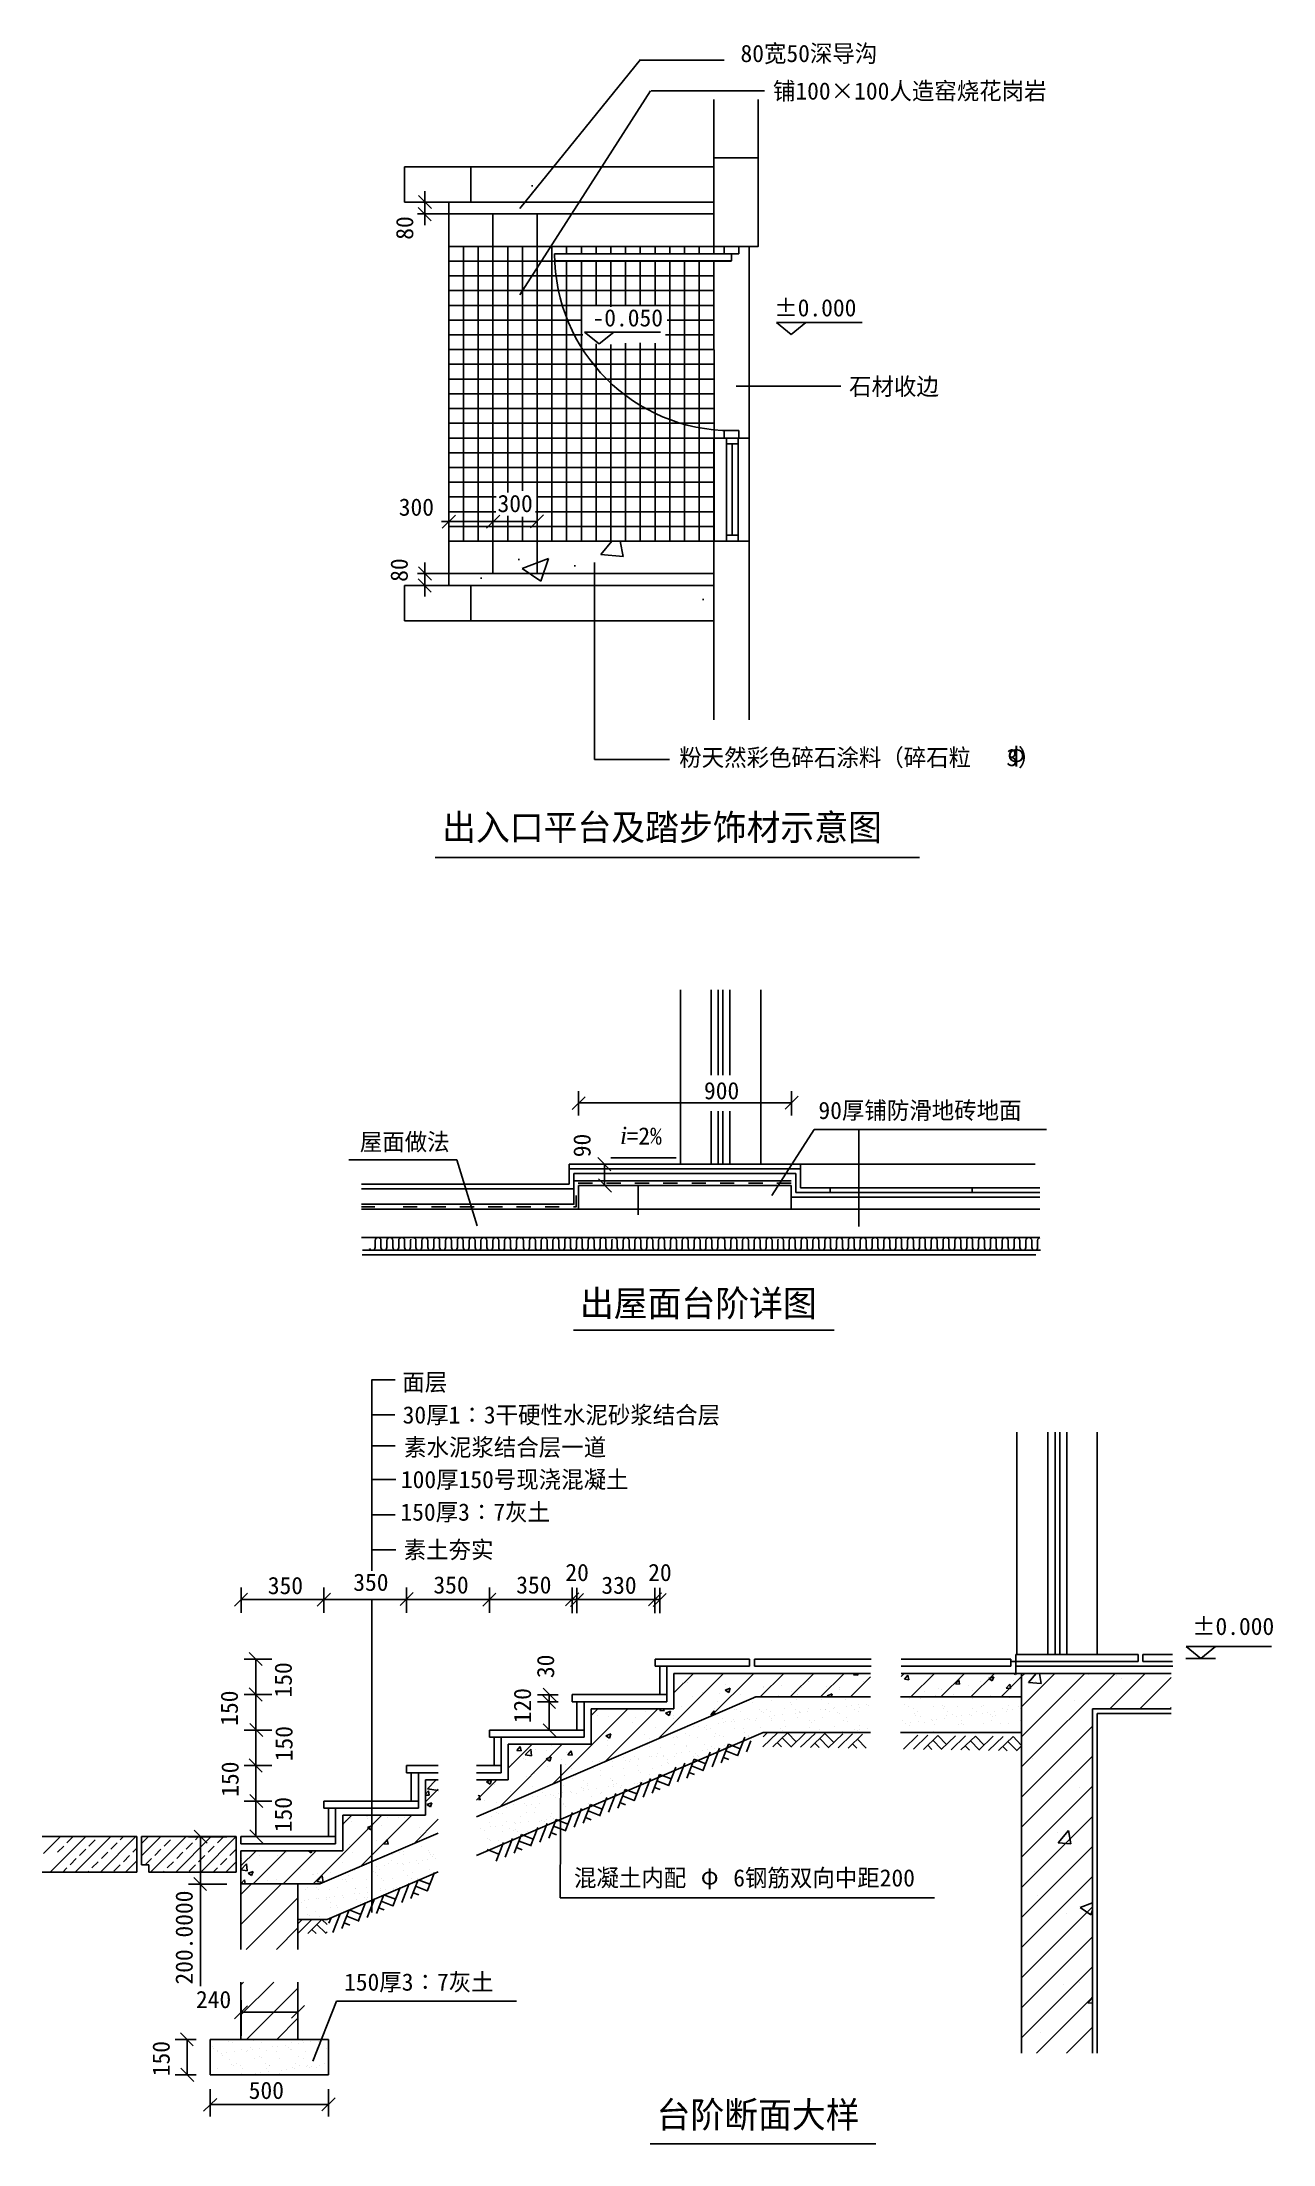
# Model space of a CAD drawing. Header units: metres. Extents: x 6317 to 11520, y 722 to 9605.
import ezdxf

# ---------------------------------------------------------------- set-up
doc = ezdxf.new("R2010")
doc.units = ezdxf.units.M
for name, color, linetype in [('BORDER', 8, 'Continuous'), ('CO', 1, 'Continuous'), ('DIM', 4, 'Continuous'), ('DW', 3, 'Continuous'), ('FLOOR', 8, 'Continuous'), ('I-TEXT', 7, 'Continuous'), ('PUB_DIM', 3, 'Continuous'), ('PUB_HATCH', 7, 'Continuous'), ('PUB_TEXT', 7, 'Continuous'), ('S_SURFACE', 6, 'Continuous'), ('STA', 4, 'Continuous'), ('SURFACE', 6, 'Continuous'), ('WALL', 5, 'Continuous'), ('WINDOW', 2, 'Continuous'), ('Z', 4, 'Continuous'), ('zz-1', 5, 'Continuous'), ('zz-2', 2, 'Continuous'), ('zz-3', 3, 'Continuous'), ('zz-5', 6, 'Continuous'), ('zz-6', 7, 'Continuous'), ('zz-7', 7, 'Continuous'), ('怠x', 15, 'Continuous')]:
    doc.layers.add(name, color=color, linetype=linetype)
doc.dimstyles.get("Standard").update_dxf_attribs({"dimtxt": 2.5, "dimasz": 2.5, "dimexe": 1.25, "dimexo": 0.625, "dimtad": 1, "dimcen": 2.5, "dimazin": 3, "dimtfac": 1, "dimtmove": 0, "dimatfit": 3})

msp = doc.modelspace()

# ---------------------------------------------------------------- texts
for s, p in [('900', (9115.29, 5136.8)), ('350', (7271.58, 3045.45)), ('350', (7632.8, 3059.17)), ('350', (7971.58, 3047.95)), ('350', (8321.58, 3047.95)), ('20', (8529.38, 3100.61)), ('330', (8681.52, 3046.73)), ('20', (8879.38, 3100.61)), ('240', (6967.82, 1295.71)), ('500', (7190.86, 911.83))]:
    msp.add_text(s, height=73).set_placement(p)
for s, p in [('90', (8635.94, 4891.86)), ('30', (8481.94, 2690.53)), ('150', (7373.1, 2608.33)), ('150', (7145.12, 2488.9)), ('120', (8384.07, 2499.25)), ('150', (7376.16, 2338.9)), ('150', (7148.18, 2188.9)), ('150', (7373.1, 2038.9)), ('200.0000', (6954.11, 1395.3)), ('150', (6856.89, 1007.79))]:
    msp.add_text(s, height=73, rotation=90).set_placement(p)
at = {"insert": (8760.02, 5020.31), "char_height": 73, "attachment_point": 1}
msp.add_mtext('{\\fTimes New Roman|b0|i1|c0|p18;i}', dxfattribs=at)
at = {"layer": 'DIM'}
for p in [(7886.31, 8769.49), (7863.11, 7323.69)]:
    msp.add_text('80', height=73, rotation=90, dxfattribs=at).set_placement(p)
for p in [(7825.08, 7603.05), (8242.53, 7618.42)]:
    msp.add_text('300', height=73, dxfattribs=at).set_placement(p)
at = {"layer": 'I-TEXT'}
for s, p in [('80宽50深导沟', (9269.58, 9520.41)), ('铺100×100人造窑烧花岗岩', (9406.77, 9361.7)), (' -0.050', (8594.4, 8403.04)), ('±0.000', (9411.95, 8445.5)), ('石材收边', (9728.68, 8113.12)), ('粉天然彩色碎石涂料（碎石粒   3）', (9010.65, 6544.83)), ('φ', (10397.57, 6562.04))]:
    msp.add_text(s, height=73, dxfattribs=at).set_placement(p)
at = {"layer": 'PUB_TEXT'}
for s, p in [('90厚铺防滑地砖地面', (9599.03, 5053.41)), ('屋面做法', (7660.44, 4920.39)), ('=2%', (8788.19, 4945.49))]:
    msp.add_text(s, height=73, dxfattribs=at).set_placement(p)
at = {"layer": 'Z'}
for s, p in [('出入口平台及踏步饰材示意图', (8008.52, 6231.19)), ('出屋面台阶详图', (8591.02, 4219.43)), ('台阶断面大样', (8914.93, 790.36))]:
    msp.add_text(s, height=110, dxfattribs=at).set_placement(p)
at = {"layer": 'zz-3'}
msp.add_text('%%p0.000', height=73, dxfattribs=at).set_placement((11178.01, 2872.9))
at = {"layer": 'zz-6'}
for s, p in [('面层', (7839.93, 3904.84)), ('30厚1∶3干硬性水泥砂浆结合层', (7841.56, 3766.41)), ('素水泥浆结合层一道', (7847.62, 3629.51)), ('100厚150号现浇混凝土', (7834.11, 3493.4)), ('150厚3∶7灰土', (7832.17, 3355.73)), ('素土夯实', (7845.98, 3196.49)), ('混凝土内配    6钢筋双向中距200', (8565.81, 1809.75)), ('φ', (9101.67, 1818.01)), ('150厚3∶7灰土', (7593.87, 1369.49))]:
    msp.add_text(s, height=73, dxfattribs=at).set_placement(p)

# ---------------------------------------------------------------- blocks, each defined once
blk = doc.blocks.new('_OBLIQUE')
blk.add_lwpolyline([(0.58, 0.59), (-0.61, -0.57)])
blk = doc.blocks.new('_DIMX')
blk.add_lwpolyline([(-138.25, -130.52), (139.45, 141.49)])
blk = doc.blocks.new('_CLOSEDFILLED')
at = {"color": 0, "linetype": 'BYBLOCK'}
blk.add_solid([(-1, 0), (0, 0), (-1, 0)], dxfattribs=at)
blk = doc.blocks.new('*D1')
for p, q in [((8836.46, 4772.39), (8836.46, 4648.53)), ((8836.21, 4648.53), (8835.96, 4648.53)), ((8836.46, 4672.39), (8836.46, 4648.53)), ((8836.46, 4648.53), (8836.46, 4648.53)), ((8836.71, 4648.53), (8836.96, 4648.53))]:
    blk.add_line(p, q)
at = {"layer": 'Defpoints'}
for p in [(8836.46, 4772.39), (8836.46, 4672.39), (8836.46, 4648.53)]:
    blk.add_point(p, dxfattribs=at)
at = {"layer": 'PUB_DIM', "xscale": 0.25, "yscale": 0.25}
blk.add_blockref('_CLOSEDFILLED', (8836.46, 4648.53), dxfattribs=at)
at = {"layer": 'PUB_DIM', "xscale": 0.25, "yscale": 0.25, "rotation": 180}
blk.add_blockref('_CLOSEDFILLED', (8836.46, 4648.53), dxfattribs=at)
at = {"layer": 'PUB_DIM', "insert": (8836.46, 4649.655), "char_height": 1, "attachment_point": 5}
blk.add_mtext('0', dxfattribs=at)

# ---------------------------------------------------------------- dimensions: what is measured, and where the dimension line sits
at = {"layer": 'PUB_DIM'}
dim = msp.add_linear_dim(base=(8836.46, 4648.53), p1=(8836.46, 4672.39), p2=(8836.46, 4772.39), dimstyle='Standard', dxfattribs=at)
dim.commit()
dim.dimension.update_dxf_attribs({"geometry": '*D1', "text_midpoint": (8836.46, 4649.655)})

# ---------------------------------------------------------------- hatches: boundary and pattern name
at = {"layer": 'FLOOR'}
h = msp.add_hatch(dxfattribs=at)
h.set_pattern_fill('AR-CONC', scale=6.23)
h.paths.add_polyline_path([(9157.63, 8928.16), (9157.63, 9077.66), (8129.82, 9077.65), (8129.83, 8928.15)])
h.paths.add_polyline_path([(7849.51, 9077.65), (7849.52, 8928.15), (8129.83, 8928.15), (8129.82, 9077.65)])
h.paths.add_polyline_path([(8036.39, 8928.15), (8036.39, 8741.27), (8223.26, 8741.28), (8223.26, 8928.15)])
h.paths.add_polyline_path([(8410.14, 8928.15), (8223.26, 8928.15), (8223.26, 8741.28), (8410.14, 8741.28)])
h.paths.add_polyline_path([(9157.63, 8741.28), (9157.63, 8928.16), (8410.14, 8928.15), (8410.14, 8741.28)])
h = msp.add_hatch(dxfattribs=at)
h.set_pattern_fill('AR-CONC', scale=6.23)
h.paths.add_polyline_path([(9156.78, 7308.59), (9156.78, 7495.46), (8410.15, 7495.45), (8410.15, 7308.58)])
h.paths.add_polyline_path([(8410.15, 7308.58), (8410.15, 7495.45), (8223.28, 7495.45), (8223.28, 7308.58)])
h.paths.add_polyline_path([(8036.4, 7308.58), (8223.28, 7308.58), (8223.28, 7495.45), (8036.4, 7495.45)])
h.paths.add_polyline_path([(8129.84, 7308.58), (7849.53, 7308.57), (7849.53, 7159.07), (8129.84, 7159.08)])
h.paths.add_polyline_path([(8129.84, 7308.58), (8129.84, 7159.08), (9156.78, 7159.09), (9156.78, 7308.59)])

# ---------------------------------------------------------------- linework, layer by layer
for p, q in [((8484.04, 8710.14), (9231.53, 8710.14)), ((9200.39, 8741.28), (9262.68, 8741.28)), ((9200.39, 8710.14), (9200.39, 8741.28)), ((9262.68, 8710.14), (9200.39, 8710.14)), ((9231.53, 8710.14), (9231.53, 8680.24)), ((9262.68, 8741.28), (9262.68, 8710.14)), ((9231.53, 8680.24), (8484.64, 8680.24)), ((8609.8, 8379.37), (8672.18, 8329.05)), ((8610, 8379.55), (8931.09, 8379.55)), ((8672.18, 8329.05), (8734.15, 8379.57)), ((9422.09, 8419.26), (9484.46, 8368.94)), ((9422.28, 8419.45), (9783.73, 8419.45)), ((9484.46, 8368.94), (9546.43, 8419.46)), ((9200.39, 7962.64), (9262.68, 7962.64)), ((9200.39, 7931.5), (9200.39, 7962.64)), ((9262.68, 7931.5), (9200.39, 7931.5)), ((9209.85, 7520.38), (9209.85, 7906.58)), ((9234.76, 7520.38), (9234.76, 7906.58)), ((9259.68, 7520.38), (9259.68, 7906.58)), ((9262.68, 7962.64), (9262.68, 7931.5)), ((7712.3, 3951.66), (7810.24, 3951.66)), ((7711.27, 3803.41), (7809.21, 3803.41)), ((7711.31, 3672.37), (7809.25, 3672.37)), ((7714.34, 3530.4), (7812.28, 3530.4)), ((7711.92, 3380.65), (7809.86, 3380.65)), ((7715.06, 3233.17), (7812.99, 3233.17)), ((11152.62, 2772.71), (11277.63, 2772.71)), ((11153.05, 2823.8), (11215.43, 2773.48)), ((11153.25, 2823.98), (11514.7, 2823.98)), ((11215.43, 2773.48), (11277.4, 2824)), ((8920.62, 2433.08), (9198.19, 2710.65)), ((8988.27, 2628.01), (9070.91, 2710.65)), ((8999.16, 2709.88), (8999.16, 2709.88)), ((9025.68, 2671.15), (9025.68, 2671.15)), ((9047.16, 2670.36), (9047.16, 2670.36)), ((9143.36, 2528.54), (9325.47, 2710.65)), ((9177.21, 2690.35), (9177.21, 2690.35)), ((9306.64, 2707.13), (9306.64, 2707.13)), ((9352.75, 2610.65), (9452.75, 2710.65)), ((9480.03, 2610.65), (9580.03, 2710.65)), ((9557.43, 2676.17), (9557.43, 2676.17)), ((9607.31, 2610.65), (9707.31, 2710.65)), ((9734.59, 2610.65), (9819.15, 2695.21)), ((9746.9, 2701.12), (9746.9, 2701.12)), ((9747.46, 2704.21), (9752.87, 2710.65)), ((9747.46, 2704.21), (9765.39, 2702.64)), ((9765.39, 2702.63), (9763.92, 2710.65)), ((9790.76, 2675.8), (9790.76, 2675.8)), ((9948.5, 2697.29), (9961.87, 2710.65)), ((9962.64, 2685.38), (9977.1, 2702.62)), ((9962.64, 2685.38), (9980.57, 2683.81)), ((9980.57, 2683.81), (9977.1, 2702.61)), ((9989.15, 2610.65), (10089.15, 2710.65)), ((10116.43, 2610.65), (10216.43, 2710.65)), ((10177.82, 2666.55), (10192.28, 2683.79)), ((10177.82, 2666.55), (10195.75, 2664.99)), ((10195.75, 2664.98), (10192.28, 2683.79)), ((10243.71, 2610.65), (10343.71, 2710.65)), ((10283.35, 2675.23), (10283.35, 2675.23)), ((10319.15, 2688.43), (10340.16, 2696.5)), ((10319.15, 2688.43), (10334.08, 2678.37)), ((10334.08, 2678.36), (10340.16, 2696.49)), ((10370.99, 2610.65), (10457.3, 2696.97)), ((10398.09, 2710.24), (10398.09, 2710.24)), ((10424.35, 2682.37), (10424.35, 2682.37)), ((10424.77, 2710.65), (10432.5, 2705.44)), ((10432.5, 2705.43), (10434.25, 2710.65)), ((10457.3, 2696.97), (10470.99, 2710.65)), ((10457.3, 2569.69), (10598.26, 2710.65)), ((10457.3, 2442.41), (10725.54, 2710.65)), ((10457.3, 2315.13), (10852.82, 2710.65)), ((10487.4, 2671.87), (10519.94, 2710.65)), ((10487.4, 2671.87), (10541.19, 2667.16)), ((10515.92, 2674.63), (10515.92, 2674.63)), ((10541.2, 2667.16), (10533.18, 2710.65)), ((10741.23, 2704.29), (10741.23, 2704.29)), ((10830.1, 2560.65), (10980.1, 2710.65)), ((10857.85, 2699.57), (10857.85, 2699.57)), ((10878.53, 2689.94), (10878.53, 2689.94)), ((10957.38, 2560.65), (11090.15, 2693.41)), ((8990.52, 2601.54), (8990.52, 2601.54)), ((9065.63, 2611.42), (9065.63, 2611.42)), ((9110.41, 2630.06), (9110.41, 2630.06)), ((9173.56, 2590.48), (9173.56, 2590.48)), ((9179.25, 2626.38), (9179.25, 2626.38)), ((9204.81, 2639.73), (9225.81, 2647.79)), ((9204.81, 2639.73), (9219.73, 2629.66)), ((9207.31, 2663.59), (9207.31, 2663.59)), ((9219.73, 2629.66), (9225.81, 2647.79)), ((9270.56, 2623.3), (9270.56, 2623.3)), ((9318.88, 2586.99), (9318.88, 2586.99)), ((9329.38, 2612.98), (9329.38, 2612.98)), ((9367.45, 2656.83), (9367.45, 2656.83)), ((9368.71, 2651.33), (9368.71, 2651.33)), ((9399.04, 2596.69), (9399.04, 2596.69)), ((9424.56, 2609.74), (9424.56, 2609.74)), ((9430.71, 2616.53), (9430.71, 2616.53)), ((9443.81, 2661.21), (9443.81, 2661.21)), ((9478.94, 2585.62), (9478.94, 2585.62)), ((9483.41, 2634.1), (9483.41, 2634.1)), ((9486.31, 2578.86), (9486.31, 2578.86)), ((9507.07, 2600.59), (9507.07, 2600.59)), ((9511.64, 2620.98), (9511.64, 2620.98)), ((9527.6, 2650.06), (9527.6, 2650.06)), ((9549.12, 2609.96), (9549.12, 2609.96)), ((9611.78, 2601.92), (9611.78, 2601.92)), ((9634.94, 2653.3), (9634.94, 2653.3)), ((9635.95, 2615.7), (9656.95, 2623.76)), ((9635.95, 2615.7), (9643.43, 2610.65)), ((9641.35, 2582.08), (9641.35, 2582.08)), ((9652.55, 2610.65), (9656.95, 2623.76)), ((9673.69, 2610.19), (9673.69, 2610.19)), ((9686.6, 2651.01), (9686.6, 2651.01)), ((9687.75, 2643.29), (9687.75, 2643.29)), ((9714.1, 2601.43), (9714.1, 2601.43)), ((9770.04, 2577.3), (9770.04, 2577.3)), ((9798.25, 2610.42), (9798.25, 2610.42)), ((9801.41, 2580.71), (9801.41, 2580.71)), ((9963.83, 2577.17), (9963.83, 2577.17)), ((9985.38, 2605.65), (9985.38, 2605.65)), ((10008.04, 2629.76), (10008.04, 2629.76)), ((10029.16, 2606.17), (10029.16, 2606.17)), ((10046.16, 2632.58), (10046.16, 2632.58)), ((10092.67, 2616.26), (10092.67, 2616.26)), ((10108.39, 2645.2), (10108.39, 2645.2)), ((10121.26, 2642.47), (10121.26, 2642.47)), ((10137.2, 2610.06), (10137.2, 2610.06)), ((10168.19, 2622.99), (10168.19, 2622.99)), ((10234.88, 2657.43), (10234.88, 2657.43)), ((10248.49, 2638.75), (10248.49, 2638.75)), ((10251.5, 2604.15), (10251.5, 2604.15)), ((10328.33, 2616.23), (10328.33, 2616.23)), ((10393, 2647.73), (10407.46, 2664.96)), ((10393, 2647.73), (10410.93, 2646.16)), ((10402.52, 2659.87), (10402.52, 2659.87)), ((10406.55, 2607.36), (10406.55, 2607.36)), ((10410.93, 2646.16), (10407.46, 2664.96)), ((10679.84, 2595.99), (10679.84, 2595.99)), ((8475.14, 2242.16), (8793.63, 2560.65)), ((8638.27, 2532.57), (8666.36, 2560.65)), ((8667.18, 2531.4), (8667.18, 2531.4)), ((8697.88, 2337.62), (8920.91, 2560.65)), ((8712.18, 2527.66), (8712.18, 2527.66)), ((8811.82, 2500.85), (8811.82, 2500.85)), ((8827.33, 2524.63), (8827.33, 2524.63)), ((8868, 2550.15), (8868, 2550.15)), ((8928.38, 2553.85), (8934.08, 2560.65)), ((8928.38, 2553.85), (8946.31, 2552.28)), ((8946.31, 2552.28), (8944.76, 2560.65)), ((8952.74, 2542.97), (8973.75, 2551.03)), ((8952.74, 2542.97), (8967.66, 2532.9)), ((8967.66, 2532.9), (8973.75, 2551.03)), ((8986.7, 2493.1), (8986.7, 2493.1)), ((8986.77, 2530.88), (8986.77, 2530.88)), ((8987.47, 2517.87), (8987.47, 2517.87)), ((9022.03, 2571.28), (9022.03, 2571.28)), ((9091.49, 2487.97), (9091.49, 2487.97)), ((9124.01, 2492.25), (9124.01, 2492.25)), ((9143.55, 2535.02), (9158.02, 2552.26)), ((9143.55, 2535.02), (9155.96, 2533.94)), ((9161, 2536.1), (9158.02, 2552.26)), ((9161.73, 2560.92), (9161.73, 2560.92)), ((9178.34, 2499.4), (9178.34, 2499.4)), ((9194.53, 2518.78), (9194.53, 2518.78)), ((9198.63, 2551.89), (9198.63, 2551.89)), ((9199.16, 2502.15), (9199.16, 2502.15)), ((9207.73, 2509.12), (9207.73, 2509.12)), ((9231.68, 2506.43), (9231.68, 2506.43)), ((9238.44, 2515.4), (9238.44, 2515.4)), ((9242.77, 2555.79), (9242.77, 2555.79)), ((9245.82, 2508.65), (9245.82, 2508.65)), ((9254.71, 2558.78), (9254.71, 2558.78)), ((9271.57, 2548.03), (9271.57, 2548.03)), ((9286.01, 2513.58), (9286.01, 2513.58)), ((9299.23, 2520.11), (9299.23, 2520.11)), ((9306.83, 2516.32), (9306.83, 2516.32)), ((9332.3, 2509.35), (9332.3, 2509.35)), ((9339.35, 2520.6), (9339.35, 2520.6)), ((9350.8, 2559.68), (9350.8, 2559.68)), ((9358.69, 2550.51), (9358.69, 2550.51)), ((9366.06, 2543.75), (9366.06, 2543.75)), ((9379.27, 2559), (9379.27, 2559)), ((9393.68, 2527.75), (9393.68, 2527.75)), ((9396.14, 2548.26), (9396.14, 2548.26)), ((9400.86, 2511.87), (9400.86, 2511.87)), ((9401.56, 2519.62), (9401.56, 2519.62)), ((9414.5, 2530.5), (9414.5, 2530.5)), ((9447.02, 2534.78), (9447.02, 2534.78)), ((9455.51, 2561.02), (9455.51, 2561.02)), ((9456.86, 2509.57), (9456.86, 2509.57)), ((9501.35, 2541.93), (9501.35, 2541.93)), ((9503.84, 2559.23), (9503.84, 2559.23)), ((9509.59, 2523.51), (9509.59, 2523.51)), ((9520.7, 2548.48), (9520.7, 2548.48)), ((9521.11, 2546.97), (9521.11, 2546.97)), ((9522.17, 2544.67), (9522.17, 2544.67)), ((9554.69, 2548.95), (9554.69, 2548.95)), ((9557.83, 2560.52), (9557.83, 2560.52)), ((9560.92, 2510.49), (9560.92, 2510.49)), ((9568.29, 2503.74), (9568.29, 2503.74)), ((9581.43, 2509.8), (9581.43, 2509.8)), ((9609.02, 2556.1), (9609.02, 2556.1)), ((9614.3, 2524.85), (9614.3, 2524.85)), ((9628.4, 2559.46), (9628.4, 2559.46)), ((9629.85, 2558.85), (9629.85, 2558.85)), ((9645.27, 2548.71), (9645.27, 2548.71)), ((9662.36, 2563.13), (9662.36, 2563.13)), ((9665.86, 2564.42), (9665.86, 2564.42)), ((9681.17, 2545.6), (9681.17, 2545.6)), ((9688.54, 2538.84), (9688.54, 2538.84)), ((9705.99, 2510.02), (9705.99, 2510.02)), ((9716.62, 2524.36), (9716.62, 2524.36)), ((9716.7, 2570.28), (9716.7, 2570.28)), ((9723.34, 2506.96), (9723.34, 2506.96)), ((9737.52, 2573.02), (9737.52, 2573.02)), ((9752.97, 2559.68), (9752.97, 2559.68)), ((9769.84, 2548.94), (9769.84, 2548.94)), ((9770.57, 2565.75), (9770.57, 2565.75)), ((9773.09, 2488.68), (9773.09, 2488.68)), ((9808.78, 2573.95), (9808.78, 2573.95)), ((9955.13, 2510.48), (9955.13, 2510.48)), ((9968.92, 2499.92), (9968.92, 2499.92)), ((9980.93, 2569.15), (9980.93, 2569.15)), ((9983.45, 2492.08), (9983.45, 2492.08)), ((9989.74, 2502.66), (9989.74, 2502.66)), ((10002.1, 2560.14), (10002.1, 2560.14)), ((10003.64, 2540.69), (10003.64, 2540.69)), ((10011.01, 2533.93), (10011.01, 2533.93)), ((10018.97, 2549.39), (10018.97, 2549.39)), ((10022.26, 2506.94), (10022.26, 2506.94)), ((10031.68, 2529.09), (10031.68, 2529.09)), ((10045.81, 2502.04), (10045.81, 2502.04)), ((10076.59, 2514.09), (10076.59, 2514.09)), ((10079.69, 2510.7), (10079.69, 2510.7)), ((10085.63, 2570.49), (10085.63, 2570.49)), ((10088.15, 2493.42), (10088.15, 2493.42)), ((10097.41, 2516.84), (10097.41, 2516.84)), ((10123.89, 2575.79), (10123.89, 2575.79)), ((10126.66, 2560.36), (10126.66, 2560.36)), ((10129.93, 2521.12), (10129.93, 2521.12)), ((10131.26, 2569.04), (10131.26, 2569.04)), ((10139.72, 2532.99), (10139.72, 2532.99)), ((10143.53, 2549.62), (10143.53, 2549.62)), ((10166.06, 2537.15), (10166.06, 2537.15)), ((10184.26, 2528.27), (10184.26, 2528.27)), ((10187.95, 2570), (10187.95, 2570)), ((10190.47, 2492.93), (10190.47, 2492.93)), ((10204.26, 2510.93), (10204.26, 2510.93)), ((10205.08, 2531.01), (10205.08, 2531.01)), ((10205.87, 2500.67), (10205.87, 2500.67)), ((10213.24, 2493.91), (10213.24, 2493.91)), ((10237.6, 2535.29), (10237.6, 2535.29)), ((10244.42, 2534.32), (10244.42, 2534.32)), ((10251.23, 2560.59), (10251.23, 2560.59)), ((10268.1, 2549.84), (10268.1, 2549.84)), ((10286.3, 2572.26), (10286.3, 2572.26)), ((10291.93, 2542.44), (10291.93, 2542.44)), ((10295.99, 2573.89), (10295.99, 2573.89)), ((10298.51, 2496.82), (10298.51, 2496.82)), ((10312.75, 2545.19), (10312.75, 2545.19)), ((10326.12, 2535.78), (10326.12, 2535.78)), ((10328.82, 2511.16), (10328.82, 2511.16)), ((10333.49, 2529.02), (10333.49, 2529.02)), ((10345.27, 2549.47), (10345.27, 2549.47)), ((10346.75, 2533.83), (10346.75, 2533.83)), ((10368.29, 2497.13), (10368.29, 2497.13)), ((10375.8, 2560.81), (10375.8, 2560.81)), ((10392.66, 2550.07), (10392.66, 2550.07)), ((10399.6, 2556.62), (10399.6, 2556.62)), ((10400.69, 2575.23), (10400.69, 2575.23)), ((10403.21, 2498.15), (10403.21, 2498.15)), ((10420.42, 2559.36), (10420.42, 2559.36)), ((10446.36, 2570.88), (10446.36, 2570.88)), ((10452.94, 2563.64), (10452.94, 2563.64)), ((10453.39, 2511.38), (10453.39, 2511.38)), ((10453.73, 2564.13), (10453.73, 2564.13)), ((10454.78, 2537.72), (10454.78, 2537.72)), ((10457.3, 2187.85), (10757.3, 2487.85)), ((11084.66, 2560.65), (11090.15, 2566.13)), ((8252.4, 2146.7), (8516.36, 2410.65)), ((8288.27, 2309.85), (8389.08, 2410.65)), ((8324.47, 2384.67), (8338.93, 2401.91)), ((8342.4, 2383.1), (8338.93, 2401.9)), ((8343.95, 2408.48), (8343.95, 2408.48)), ((8472.11, 2405.55), (8472.11, 2405.55)), ((8557, 2408.59), (8557, 2408.59)), ((8700.68, 2446.21), (8721.68, 2454.27)), ((8700.68, 2446.21), (8715.6, 2436.14)), ((8708.54, 2427.79), (8708.54, 2427.79)), ((8708.75, 2404.95), (8708.75, 2404.95)), ((8715.6, 2436.14), (8721.68, 2454.27)), ((8722.14, 2458.27), (8722.14, 2458.27)), ((8812.97, 2450.43), (8812.97, 2450.43)), ((8864.35, 2450.29), (8864.35, 2450.29)), ((8866.34, 2408.28), (8866.34, 2408.28)), ((8877.71, 2410.08), (8877.71, 2410.08)), ((8883.7, 2434.98), (8883.7, 2434.98)), ((8885.08, 2403.33), (8885.08, 2403.33)), ((8911.6, 2483.21), (8911.6, 2483.21)), ((8986.69, 2438.3), (8986.69, 2438.3)), ((8990.91, 2408.5), (8990.91, 2408.5)), ((8997.95, 2445.19), (8997.95, 2445.19)), ((9005.33, 2438.43), (9005.33, 2438.43)), ((9037.88, 2458.16), (9037.88, 2458.16)), ((9038.26, 2477.87), (9038.26, 2477.87)), ((9040.13, 2406.55), (9040.13, 2406.55)), ((9040.78, 2400.8), (9040.78, 2400.8)), ((9054.75, 2447.41), (9054.75, 2447.41)), ((9070.67, 2485.23), (9070.67, 2485.23)), ((9089.01, 2437.81), (9089.01, 2437.81)), ((9115.47, 2408.73), (9115.47, 2408.73)), ((9118.2, 2480.3), (9118.2, 2480.3)), ((9125.57, 2473.54), (9125.57, 2473.54)), ((9142.96, 2479.21), (9142.96, 2479.21)), ((9145.48, 2402.13), (9145.48, 2402.13)), ((9160.37, 2441.65), (9160.37, 2441.65)), ((9162.44, 2458.39), (9162.44, 2458.39)), ((9179.31, 2447.64), (9179.31, 2447.64)), ((9197.05, 2441.7), (9197.05, 2441.7)), ((9200.19, 2405.17), (9200.19, 2405.17)), ((9215.22, 2400.69), (9215.22, 2400.69)), ((9240.04, 2408.96), (9240.04, 2408.96)), ((9245.29, 2478.71), (9245.29, 2478.71)), ((9280.62, 2476.76), (9280.62, 2476.76)), ((9287.01, 2458.61), (9287.01, 2458.61)), ((9301.75, 2443.04), (9301.75, 2443.04)), ((9303.88, 2447.87), (9303.88, 2447.87)), ((9353.32, 2482.61), (9353.32, 2482.61)), ((9440.68, 2475.39), (9440.68, 2475.39)), ((9448.05, 2468.63), (9448.05, 2468.63)), ((9458.02, 2483.94), (9458.02, 2483.94)), ((9560.35, 2483.45), (9560.35, 2483.45)), ((9603.09, 2471.85), (9603.09, 2471.85)), ((9668.38, 2487.34), (9668.38, 2487.34)), ((9699.24, 2464.42), (9699.24, 2464.42)), ((9753.58, 2471.57), (9753.58, 2471.57)), ((9763.15, 2470.47), (9763.15, 2470.47)), ((9770.52, 2463.72), (9770.52, 2463.72)), ((9774.4, 2474.31), (9774.4, 2474.31)), ((9806.92, 2478.59), (9806.92, 2478.59)), ((10085.63, 2465.56), (10085.63, 2465.56)), ((10248.04, 2462.03), (10248.04, 2462.03)), ((10408.1, 2460.65), (10408.1, 2460.65)), ((10408.1, 2460.65), (10408.1, 2460.65)), ((8288.47, 2391.63), (8288.47, 2391.63)), ((8301.07, 2331.54), (8301.07, 2331.54)), ((8324.47, 2384.67), (8342.4, 2383.1)), ((8351.72, 2351.34), (8351.72, 2351.34)), ((8358.83, 2344.89), (8358.83, 2344.89)), ((8359.42, 2365.81), (8382.78, 2390.16)), ((8359.42, 2365.81), (8386.1, 2361.67)), ((8386.1, 2361.67), (8382.78, 2390.16)), ((8402.97, 2387.46), (8402.97, 2387.46)), ((8448.61, 2384.87), (8448.61, 2384.87)), ((8448.61, 2349.45), (8469.61, 2357.51)), ((8448.61, 2349.45), (8463.53, 2339.38)), ((8454.5, 2315.1), (8454.5, 2315.1)), ((8463.53, 2339.38), (8469.61, 2357.51)), ((8511.87, 2344.57), (8511.87, 2344.57)), ((8529.6, 2324.99), (8529.6, 2324.99)), ((8533.79, 2374.92), (8533.79, 2374.92)), ((8539.64, 2365.84), (8554.11, 2383.08)), ((8539.64, 2365.84), (8557.58, 2364.28)), ((8557.58, 2364.27), (8554.11, 2383.08)), ((8608.76, 2378.1), (8608.76, 2378.1)), ((8643.22, 2339.95), (8643.22, 2339.95)), ((8672.01, 2337.8), (8672.01, 2337.8)), ((8697.69, 2332.56), (8697.69, 2332.56)), ((8701.79, 2339.29), (8702.96, 2340.51)), ((8703.03, 2339.83), (8702.96, 2340.51)), ((8728.23, 2318.99), (8728.23, 2318.99)), ((8730.21, 2336.84), (8730.21, 2336.84)), ((8768.91, 2371.33), (8768.91, 2371.33)), ((8776.47, 2356), (8776.47, 2356)), ((8784.54, 2343.99), (8784.54, 2343.99)), ((8799.64, 2336.33), (8799.64, 2336.33)), ((8805.36, 2346.73), (8805.36, 2346.73)), ((8821.05, 2357.54), (8821.05, 2357.54)), ((8832.94, 2320.32), (8832.94, 2320.32)), ((8837.88, 2351.02), (8837.88, 2351.02)), ((8837.92, 2346.8), (8837.92, 2346.8)), ((8884.51, 2359.89), (8884.51, 2359.89)), ((8892.21, 2358.17), (8892.21, 2358.17)), ((8913.03, 2360.91), (8913.03, 2360.91)), ((8919.88, 2371.44), (8919.88, 2371.44)), ((8932.74, 2396.9), (8932.74, 2396.9)), ((8935.26, 2319.83), (8935.26, 2319.83)), ((8945.55, 2365.19), (8945.55, 2365.19)), ((8945.62, 2357.77), (8945.62, 2357.77)), ((8959.69, 2334.96), (8959.69, 2334.96)), ((8962.49, 2347.02), (8962.49, 2347.02)), ((8967.07, 2328.2), (8967.07, 2328.2)), ((8989.21, 2361.23), (8989.21, 2361.23)), ((8999.88, 2372.34), (8999.88, 2372.34)), ((9020.7, 2375.08), (9020.7, 2375.08)), ((9043.3, 2323.72), (9043.3, 2323.72)), ((9053.22, 2379.37), (9053.22, 2379.37)), ((9070.18, 2358), (9070.18, 2358)), ((9079.94, 2370.06), (9079.94, 2370.06)), ((9087.05, 2347.25), (9087.05, 2347.25)), ((9087.31, 2363.31), (9087.31, 2363.31)), ((9091.53, 2360.74), (9091.53, 2360.74)), ((9107.55, 2386.52), (9107.55, 2386.52)), ((9128.37, 2389.26), (9128.37, 2389.26)), ((9160.89, 2393.54), (9160.89, 2393.54)), ((9207.56, 2398.42), (9207.56, 2398.42)), ((10457.3, 2060.57), (10757.3, 2360.57)), ((10504.47, 2349.32), (10504.47, 2349.32)), ((7938.27, 2168), (7991.99, 2221.71)), ((7947.07, 2223.02), (7983.18, 2260.65)), ((7947.07, 2223.02), (7991.99, 2216.05)), ((7955.34, 2225.55), (7955.34, 2225.55)), ((8153.53, 2175.1), (8239.08, 2260.65)), ((8196.54, 2252.69), (8217.28, 2260.65)), ((8196.54, 2252.69), (8211.46, 2242.62)), ((8211.46, 2242.62), (8217.51, 2260.65)), ((8228.78, 2239.14), (8228.78, 2239.14)), ((8233.51, 2249.1), (8233.51, 2249.1)), ((8366.16, 2276.68), (8366.16, 2276.68)), ((8388.93, 2232.38), (8388.93, 2232.38)), ((8399.32, 2287.6), (8399.32, 2287.6)), ((8496.53, 2245.95), (8496.53, 2245.95)), ((8520.4, 2238.51), (8520.4, 2238.51)), ((8553.36, 2308.72), (8553.36, 2308.72)), ((8559.15, 2266.12), (8559.15, 2266.12)), ((8571.96, 2278.08), (8571.96, 2278.08)), ((8598.96, 2229.64), (8598.96, 2229.64)), ((8604.23, 2256.93), (8604.23, 2256.93)), ((8606.33, 2222.88), (8606.33, 2222.88)), ((8621.09, 2246.18), (8621.09, 2246.18)), ((8622.72, 2238.02), (8622.72, 2238.02)), ((8649.51, 2307.66), (8649.51, 2307.66)), ((8659.42, 2223.95), (8659.42, 2223.95)), ((8676.67, 2279.42), (8676.67, 2279.42)), ((8679.39, 2301.22), (8679.39, 2301.22)), ((8713.75, 2231.11), (8713.75, 2231.11)), ((8719.2, 2264.74), (8719.2, 2264.74)), ((8726.58, 2257.99), (8726.58, 2257.99)), ((8728.79, 2257.15), (8728.79, 2257.15)), ((8730.75, 2241.91), (8730.75, 2241.91)), ((8734.57, 2233.85), (8734.57, 2233.85)), ((8745.66, 2246.41), (8745.66, 2246.41)), ((8761.38, 2226.1), (8761.38, 2226.1)), ((8767.09, 2238.13), (8767.09, 2238.13)), ((8774.08, 2307.89), (8774.08, 2307.89)), ((8778.99, 2278.93), (8778.99, 2278.93)), ((8821.42, 2245.28), (8821.42, 2245.28)), ((8835.46, 2243.25), (8835.46, 2243.25)), ((8839.45, 2299.85), (8839.45, 2299.85)), ((8842.24, 2248.02), (8842.24, 2248.02)), ((8846.82, 2293.09), (8846.82, 2293.09)), ((8853.36, 2257.38), (8853.36, 2257.38)), ((8874.76, 2252.3), (8874.76, 2252.3)), ((8881.62, 2261.21), (8881.62, 2261.21)), ((8887.03, 2282.82), (8887.03, 2282.82)), ((8898.64, 2308.11), (8898.64, 2308.11)), ((10457.3, 1933.29), (10757.3, 2233.29)), ((10668.89, 2296.39), (10668.89, 2296.39)), ((10703.27, 2230.04), (10703.27, 2230.04)), ((7938.27, 2199.69), (7950.2, 2213.9)), ((7938.27, 2196.44), (7953.67, 2195.09)), ((7944.47, 2155.93), (7965.48, 2163.99)), ((7944.47, 2155.93), (7959.4, 2145.86)), ((7948.54, 2149.81), (7948.54, 2149.81)), ((7953.67, 2195.09), (7950.2, 2213.9)), ((7959.4, 2145.86), (7965.48, 2163.99)), ((8162.79, 2191.99), (8165.38, 2195.07)), ((8162.79, 2176.8), (8168.85, 2176.27)), ((8168.85, 2176.27), (8165.38, 2195.07)), ((8186.11, 2171.83), (8186.11, 2171.83)), ((8239.86, 2165.24), (8239.86, 2165.24)), ((8279.7, 2145.34), (8279.7, 2145.34)), ((8298.45, 2209.87), (8298.45, 2209.87)), ((8310.18, 2156.21), (8310.18, 2156.21)), ((8336.4, 2181.43), (8336.4, 2181.43)), ((8358.47, 2159.42), (8358.47, 2159.42)), ((8365.84, 2152.67), (8365.84, 2152.67)), ((8387.4, 2156.31), (8387.4, 2156.31)), ((8390.73, 2188.58), (8390.73, 2188.58)), ((8404.27, 2145.56), (8404.27, 2145.56)), ((8411.55, 2191.32), (8411.55, 2191.32)), ((8418.21, 2160.1), (8418.21, 2160.1)), ((8432.69, 2207.04), (8432.69, 2207.04)), ((8444.07, 2195.6), (8444.07, 2195.6)), ((8466.45, 2197.12), (8466.45, 2197.12)), ((8478.71, 2194.53), (8478.71, 2194.53)), ((8486.09, 2187.77), (8486.09, 2187.77)), ((8498.4, 2202.76), (8498.4, 2202.76)), ((8511.97, 2156.54), (8511.97, 2156.54)), ((8519.22, 2205.5), (8519.22, 2205.5)), ((8520.89, 2155.89), (8520.89, 2155.89)), ((8522.91, 2161.44), (8522.91, 2161.44)), ((8528.83, 2145.79), (8528.83, 2145.79)), ((8551.74, 2209.78), (8551.74, 2209.78)), ((8557.25, 2207.27), (8557.25, 2207.27)), ((8574.48, 2201.01), (8574.48, 2201.01)), ((8606.08, 2216.93), (8606.08, 2216.93)), ((8625.24, 2160.95), (8625.24, 2160.95)), ((8626.9, 2219.67), (8626.9, 2219.67)), ((8636.53, 2156.76), (8636.53, 2156.76)), ((8641.13, 2190.99), (8641.13, 2190.99)), ((8679.19, 2202.34), (8679.19, 2202.34)), ((8681.82, 2207.5), (8681.82, 2207.5)), ((7463.65, 1820.65), (7753.65, 2110.65)), ((7588.27, 2072.55), (7626.37, 2110.65)), ((7593.03, 2072.61), (7593.03, 2072.61)), ((7598.63, 2089.74), (7598.63, 2089.74)), ((7619.2, 2097.2), (7619.2, 2097.2)), ((7626.95, 2083.21), (7626.95, 2083.21)), ((7665.41, 1895.13), (7880.93, 2110.65)), ((7689.92, 2106.14), (7689.92, 2106.14)), ((7692.41, 2059.17), (7711.31, 2066.43)), ((7692.41, 2059.17), (7707.33, 2049.1)), ((7694.3, 2107.09), (7694.3, 2107.09)), ((7694.51, 2097.59), (7694.51, 2097.59)), ((7707.33, 2049.1), (7711.31, 2060.96)), ((7711.3, 2106.74), (7711.3, 2106.74)), ((7711.31, 2060.96), (7713.41, 2067.23)), ((7711.31, 2066.43), (7713.41, 2067.23)), ((7753.18, 2065.84), (7753.18, 2065.84)), ((7778.48, 2102.41), (7778.48, 2102.41)), ((7822.53, 2099.51), (7822.53, 2099.51)), ((7850.07, 2099.38), (7850.07, 2099.38)), ((7888.15, 1990.59), (7991.99, 2094.43)), ((7913.32, 2059.08), (7913.32, 2059.08)), ((8170.57, 2055.69), (8170.57, 2055.69)), ((8187.44, 2044.95), (8187.44, 2044.95)), ((8210.37, 2079.63), (8210.37, 2079.63)), ((8212.27, 2061.52), (8212.27, 2061.52)), ((8215.86, 2106.43), (8215.86, 2106.43)), ((8233.09, 2064.26), (8233.09, 2064.26)), ((8238.22, 2124.31), (8238.22, 2124.31)), ((8245.6, 2117.56), (8245.6, 2117.56)), ((8261.94, 2119.2), (8261.94, 2119.2)), ((8265.61, 2068.54), (8265.61, 2068.54)), ((8280.4, 2085.67), (8280.4, 2085.67)), ((8295.14, 2055.92), (8295.14, 2055.92)), ((8312.01, 2045.17), (8312.01, 2045.17)), ((8312.7, 2079.14), (8312.7, 2079.14)), ((8319.94, 2075.7), (8319.94, 2075.7)), ((8320.21, 2049.19), (8320.21, 2049.19)), ((8340.43, 2106.65), (8340.43, 2106.65)), ((8340.76, 2078.44), (8340.76, 2078.44)), ((8366.64, 2120.53), (8366.64, 2120.53)), ((8369.16, 2043.46), (8369.16, 2043.46)), ((8373.28, 2082.72), (8373.28, 2082.72)), ((8400.64, 2120.78), (8400.64, 2120.78)), ((8419.71, 2056.15), (8419.71, 2056.15)), ((8420.73, 2083.03), (8420.73, 2083.03)), ((8427.61, 2089.87), (8427.61, 2089.87)), ((8440.45, 2084.3), (8440.45, 2084.3)), ((8447.83, 2077.54), (8447.83, 2077.54)), ((8448.43, 2092.61), (8448.43, 2092.61)), ((8464.99, 2106.88), (8464.99, 2106.88)), ((8468.97, 2120.04), (8468.97, 2120.04)), ((8480.95, 2096.89), (8480.95, 2096.89)), ((8560.7, 2119.4), (8560.7, 2119.4)), ((8577, 2123.94), (8577, 2123.94)), ((10457.3, 1806.01), (10757.3, 2106.01)), ((10612.28, 1994.9), (10655.66, 2046.6)), ((10666.08, 1990.18), (10655.67, 2046.6)), ((6323.82, 1948.65), (6395.81, 2020.65)), ((6351.88, 1870.65), (6501.88, 2020.65)), ((6382.55, 1954.36), (6409.07, 1980.88)), ((6422.33, 1994.13), (6448.85, 2020.65)), ((6457.94, 1870.65), (6607.94, 2020.65)), ((6475.36, 1941.1), (6501.88, 1967.62)), ((6515.14, 1980.88), (6541.65, 2007.39)), ((6554.91, 2020.65), (6554.91, 2020.65)), ((6564.01, 1870.65), (6714.01, 2020.65)), ((6568.17, 1927.84), (6594.69, 1954.36)), ((6607.94, 1967.62), (6634.46, 1994.13)), ((6647.72, 2007.39), (6660.98, 2020.65)), ((6700.75, 1954.36), (6718.27, 1971.88)), ((6738.27, 1938.85), (6820.08, 2020.65)), ((6740.53, 1994.13), (6767.04, 2020.65)), ((6776.14, 1870.65), (6926.14, 2020.65)), ((6793.56, 1941.1), (6820.08, 1967.62)), ((6833.33, 1980.88), (6859.85, 2007.39)), ((6882.21, 1870.65), (7032.21, 2020.65)), ((6886.37, 1927.84), (6912.88, 1954.36)), ((6926.14, 1967.62), (6952.66, 1994.13)), ((6965.92, 2007.39), (6979.18, 2020.65)), ((6988.27, 1870.65), (7138.27, 2020.65)), ((7018.95, 1954.36), (7045.47, 1980.88)), ((7058.73, 1994.13), (7085.24, 2020.65)), ((7111.76, 1941.1), (7138.27, 1967.62)), ((7158.27, 1897.11), (7221.81, 1960.65)), ((7209.09, 1820.65), (7349.09, 1960.65)), ((7336.37, 1820.65), (7476.37, 1960.65)), ((7442.95, 1960.65), (7455.26, 1952.34)), ((7455.26, 1952.34), (7458.05, 1960.65)), ((7470.09, 1960.42), (7470.09, 1960.42)), ((7615.38, 1988.76), (7615.38, 1988.76)), ((7623.3, 1983.34), (7623.3, 1983.34)), ((7729, 2003.72), (7729, 2003.72)), ((7762.18, 1989.83), (7776.65, 2007.07)), ((7762.18, 1989.83), (7780.12, 1988.26)), ((7774.83, 2002.55), (7774.83, 2002.55)), ((7780.12, 1988.26), (7776.65, 2007.07)), ((7829.18, 1954.85), (7829.18, 1954.85)), ((7843.88, 1956.42), (7843.88, 1956.42)), ((7918.47, 2028.66), (7918.47, 2028.66)), ((7919.66, 1980.35), (7919.66, 1980.35)), ((7930.65, 2025.04), (7930.65, 2025.04)), ((7951.92, 1960.32), (7951.92, 1960.32)), ((7953.75, 1955.08), (7953.75, 1955.08)), ((8199.96, 2014.08), (8199.96, 2014.08)), ((8207.34, 2007.33), (8207.34, 2007.33)), ((8212.89, 2002.56), (8212.89, 2002.56)), ((8248.17, 2006.26), (8248.17, 2006.26)), ((8264.46, 2042.13), (8264.46, 2042.13)), ((8327.58, 2042.43), (8327.58, 2042.43)), ((10457.3, 1678.73), (10757.3, 1978.73)), ((10608.56, 2039.22), (10608.56, 2039.22)), ((10612.28, 1994.9), (10666.07, 1990.19)), ((10657.95, 1996.78), (10657.95, 1996.78)), ((6404.91, 1870.65), (6422.33, 1888.07)), ((6435.59, 1901.33), (6462.1, 1927.84)), ((6510.98, 1870.65), (6515.14, 1874.81)), ((6528.4, 1888.07), (6554.91, 1914.58)), ((6621.2, 1874.81), (6647.72, 1901.33)), ((6660.98, 1914.58), (6687.49, 1941.1)), ((6670.08, 1870.65), (6718.27, 1918.85)), ((6753.79, 1901.33), (6780.3, 1927.84)), ((6829.18, 1870.65), (6833.33, 1874.81)), ((6846.59, 1888.07), (6873.11, 1914.58)), ((6939.4, 1874.81), (6965.92, 1901.33)), ((6979.18, 1914.58), (7005.69, 1941.1)), ((7041.31, 1870.65), (7058.73, 1888.07)), ((7071.98, 1901.33), (7098.5, 1927.84)), ((7094.34, 1870.65), (7138.27, 1914.58)), ((7158.27, 1880.65), (7181.64, 1905)), ((7158.27, 1880.65), (7184.96, 1876.51)), ((7161.92, 1920.52), (7161.92, 1920.52)), ((7162.09, 1929.09), (7162.09, 1929.09)), ((7184.96, 1876.51), (7181.64, 1905)), ((7188.27, 1865.65), (7209.28, 1873.71)), ((7188.27, 1865.65), (7203.2, 1855.58)), ((7203.2, 1855.58), (7209.28, 1873.71)), ((7237.2, 1938.97), (7237.2, 1938.97)), ((7313.45, 1939.72), (7313.45, 1939.72)), ((7350.82, 1953.93), (7350.82, 1953.93)), ((7411.29, 1880.71), (7411.29, 1880.71)), ((7536.46, 1870.44), (7536.46, 1870.44)), ((7586.24, 1910.74), (7586.24, 1910.74)), ((7619.65, 1883.47), (7619.65, 1883.47)), ((7630.24, 1953.65), (7630.24, 1953.65)), ((7639.37, 1878.51), (7639.37, 1878.51)), ((7656.47, 1884.78), (7656.47, 1884.78)), ((7710.8, 1891.93), (7710.8, 1891.93)), ((7718.98, 1873.65), (7718.98, 1873.65)), ((7726.36, 1866.9), (7726.36, 1866.9)), ((7731.62, 1894.68), (7731.62, 1894.68)), ((7744.08, 1879.84), (7744.08, 1879.84)), ((7761.2, 1940.78), (7761.2, 1940.78)), ((7764.14, 1898.96), (7764.14, 1898.96)), ((7782.21, 1905.19), (7782.21, 1905.19)), ((7795.64, 1919.41), (7795.64, 1919.41)), ((7799.42, 1945.24), (7799.42, 1945.24)), ((7818.47, 1906.11), (7818.47, 1906.11)), ((7839.23, 1908.76), (7839.23, 1908.76)), ((7839.29, 1908.85), (7839.29, 1908.85)), ((7846.05, 1944.1), (7846.05, 1944.1)), ((7846.4, 1879.35), (7846.4, 1879.35)), ((7846.6, 1902.01), (7846.6, 1902.01)), ((7871.81, 1913.13), (7871.81, 1913.13)), ((7881.4, 1870.12), (7881.4, 1870.12)), ((7900.35, 1920.75), (7900.35, 1920.75)), ((7906.77, 1905.42), (7906.77, 1905.42)), ((7926.14, 1920.28), (7926.14, 1920.28)), ((7946.96, 1923.03), (7946.96, 1923.03)), ((7954.44, 1883.24), (7954.44, 1883.24)), ((7959.47, 1943.87), (7959.47, 1943.87)), ((7966.85, 1937.11), (7966.85, 1937.11)), ((7970.62, 1944.33), (7970.62, 1944.33)), ((7979.48, 1927.31), (7979.48, 1927.31)), ((10511.48, 1874.87), (10511.48, 1874.87)), ((7158.27, 1820.65), (7172.74, 1837.89)), ((7158.27, 1776.24), (7202.68, 1820.65)), ((7158.27, 1648.97), (7329.96, 1820.65)), ((7158.27, 1820.65), (7158.27, 1820.65)), ((7158.27, 1820.65), (7158.27, 1820.65)), ((7175.92, 1820.65), (7172.74, 1837.89)), ((7236.33, 1850.68), (7236.33, 1850.68)), ((7271.89, 1835.61), (7271.89, 1835.61)), ((7309.81, 1839.86), (7309.81, 1839.86)), ((7431.53, 1798.03), (7431.53, 1798.03)), ((7440.82, 1804.35), (7440.82, 1804.35)), ((7461.36, 1860.55), (7461.36, 1860.55)), ((7465.62, 1862.35), (7465.62, 1862.35)), ((7478.45, 1830.99), (7501.81, 1855.35)), ((7478.45, 1830.99), (7505.13, 1826.86)), ((7478.49, 1803.44), (7478.49, 1803.44)), ((7482.3, 1862.58), (7482.3, 1862.58)), ((7485.87, 1796.68), (7485.87, 1796.68)), ((7505.13, 1826.86), (7501.81, 1855.35)), ((7533.86, 1797.54), (7533.86, 1797.54)), ((7565.38, 1804.58), (7565.38, 1804.58)), ((7587.8, 1838.94), (7587.8, 1838.94)), ((7598.74, 1838.55), (7598.74, 1838.55)), ((7606.11, 1831.79), (7606.11, 1831.79)), ((7612.36, 1854.23), (7612.36, 1854.23)), ((7629.22, 1843.49), (7629.22, 1843.49)), ((7640.01, 1779.05), (7640.01, 1779.05)), ((7640.91, 1799.9), (7640.91, 1799.9)), ((7641.89, 1801.43), (7641.89, 1801.43)), ((7660.83, 1781.79), (7660.83, 1781.79)), ((7689.95, 1804.8), (7689.95, 1804.8)), ((7690.13, 1838.45), (7690.13, 1838.45)), ((7693.35, 1786.07), (7693.35, 1786.07)), ((7736.92, 1854.46), (7736.92, 1854.46)), ((7746.6, 1802.77), (7746.6, 1802.77)), ((7747.68, 1793.22), (7747.68, 1793.22)), ((7753.79, 1843.71), (7753.79, 1843.71)), ((7761.16, 1835.01), (7761.16, 1835.01)), ((7768.5, 1795.96), (7768.5, 1795.96)), ((7798.16, 1842.34), (7798.16, 1842.34)), ((7800.97, 1798.53), (7800.97, 1798.53)), ((7801.02, 1800.25), (7801.02, 1800.25)), ((7814.51, 1805.03), (7814.51, 1805.03)), ((7861.49, 1854.69), (7861.49, 1854.69)), ((7878.36, 1843.94), (7878.36, 1843.94)), ((7902.87, 1843.67), (7902.87, 1843.67)), ((10457.3, 1551.45), (10757.3, 1851.45)), ((7180.5, 1543.91), (7398.27, 1761.69)), ((7400.42, 1729.69), (7400.42, 1729.69)), ((7412.4, 1742.87), (7412.4, 1742.87)), ((7424.66, 1750.7), (7424.66, 1750.7)), ((7434.05, 1720.96), (7434.05, 1720.96)), ((7440.23, 1693.21), (7440.23, 1693.21)), ((7445.48, 1753.44), (7445.48, 1753.44)), ((7473.12, 1704.18), (7473.12, 1704.18)), ((7478, 1757.72), (7478, 1757.72)), ((7485.62, 1760.53), (7485.62, 1760.53)), ((7520.1, 1753.84), (7520.1, 1753.84)), ((7520.67, 1764.8), (7520.67, 1764.8)), ((7532.33, 1764.87), (7532.33, 1764.87)), ((7536.38, 1720.47), (7536.38, 1720.47)), ((7536.96, 1743.1), (7536.96, 1743.1)), ((7553.16, 1767.61), (7553.16, 1767.61)), ((7560.48, 1728.31), (7560.48, 1728.31)), ((7567.85, 1721.56), (7567.85, 1721.56)), ((7585.67, 1771.9), (7585.67, 1771.9)), ((7590.32, 1761.86), (7590.32, 1761.86)), ((7597.69, 1704.41), (7597.69, 1704.41)), ((7644.41, 1724.36), (7644.41, 1724.36)), ((7644.66, 1754.07), (7644.66, 1754.07)), ((7661.53, 1743.32), (7661.53, 1743.32)), ((7680.72, 1763.42), (7680.72, 1763.42)), ((7688.1, 1756.67), (7688.1, 1756.67)), ((7692.65, 1761.37), (7692.65, 1761.37)), ((10457.3, 1424.17), (10757.3, 1724.17)), ((10524.22, 1772.57), (10524.22, 1772.57)), ((10647.01, 1697.18), (10647.01, 1697.18)), ((10705.96, 1720.64), (10757.3, 1740.35)), ((10705.96, 1720.64), (10750.73, 1690.44)), ((10750.73, 1690.44), (10757.3, 1710.01)), ((7307.78, 1543.91), (7398.27, 1634.41)), ((7447.61, 1686.45), (7447.61, 1686.45)), ((7488.14, 1683.46), (7488.14, 1683.46)), ((10457.3, 1296.89), (10757.3, 1596.89)), ((10457.3, 1169.62), (10757.3, 1469.62)), ((7158.27, 1394.41), (7169.41, 1405.54)), ((7158.27, 1267.13), (7296.69, 1405.54)), ((7181.82, 1163.39), (7398.27, 1379.85)), ((10520.84, 1105.87), (10757.3, 1342.34)), ((10636.06, 1397.57), (10636.06, 1397.57)), ((10703.43, 1404.11), (10703.43, 1404.11)), ((10737.15, 1317.92), (10757.3, 1341.94)), ((7309.1, 1163.39), (7398.27, 1252.57)), ((10737.15, 1317.92), (10757.3, 1316.16)), ((7105.38, 1162.71), (7105.38, 1162.71)), ((7163.97, 1161.55), (7163.97, 1161.55)), ((7213.21, 1158.65), (7213.21, 1158.65)), ((7229.94, 1162.94), (7229.94, 1162.94)), ((7317.92, 1159.99), (7317.92, 1159.99)), ((7354.51, 1163.16), (7354.51, 1163.16)), ((7420.24, 1159.5), (7420.24, 1159.5)), ((7479.07, 1163.39), (7479.07, 1163.39)), ((7486.45, 1156.63), (7486.45, 1156.63)), ((7507.45, 1160.65), (7507.45, 1160.65)), ((10538.72, 1191.78), (10538.72, 1191.78)), ((10648.12, 1105.87), (10757.3, 1215.06)), ((7036.35, 1133.2), (7036.35, 1133.2)), ((7043.73, 1126.44), (7043.73, 1126.44)), ((7056.94, 1117.75), (7056.94, 1117.75)), ((7058.4, 1113.05), (7058.4, 1113.05)), ((7076.77, 1103.95), (7076.77, 1103.95)), ((7078.53, 1094.55), (7078.53, 1094.55)), ((7097.59, 1106.69), (7097.59, 1106.69)), ((7105.18, 1154.76), (7105.18, 1154.76)), ((7107.7, 1077.69), (7107.7, 1077.69)), ((7122.25, 1151.97), (7122.25, 1151.97)), ((7130.11, 1110.97), (7130.11, 1110.97)), ((7161.64, 1119.08), (7161.64, 1119.08)), ((7182.97, 1113.28), (7182.97, 1113.28)), ((7184.44, 1118.12), (7184.44, 1118.12)), ((7198.77, 1129.66), (7198.77, 1129.66)), ((7205.26, 1120.87), (7205.26, 1120.87)), ((7215.73, 1081.58), (7215.73, 1081.58)), ((7237.78, 1125.15), (7237.78, 1125.15)), ((7238.58, 1093.18), (7238.58, 1093.18)), ((7245.96, 1086.42), (7245.96, 1086.42)), ((7246.81, 1152.19), (7246.81, 1152.19)), ((7263.97, 1118.59), (7263.97, 1118.59)), ((7292.11, 1132.3), (7292.11, 1132.3)), ((7307.54, 1113.51), (7307.54, 1113.51)), ((7312.93, 1135.04), (7312.93, 1135.04)), ((7320.44, 1082.92), (7320.44, 1082.92)), ((7345.45, 1139.32), (7345.45, 1139.32)), ((7358.83, 1128.28), (7358.83, 1128.28)), ((7366.2, 1121.53), (7366.2, 1121.53)), ((7371.38, 1152.42), (7371.38, 1152.42)), ((7372, 1122.49), (7372, 1122.49)), ((7399.78, 1146.47), (7399.78, 1146.47)), ((7401, 1089.64), (7401, 1089.64)), ((7420.6, 1149.22), (7420.6, 1149.22)), ((7422.76, 1082.43), (7422.76, 1082.43)), ((7432.1, 1113.73), (7432.1, 1113.73)), ((7453.12, 1153.5), (7453.12, 1153.5)), ((7476.71, 1123.82), (7476.71, 1123.82)), ((7495.94, 1152.64), (7495.94, 1152.64)), ((7521.25, 1124.75), (7521.25, 1124.75)), ((7029.99, 1051.58), (7029.99, 1051.58)), ((7059.46, 1040.68), (7059.46, 1040.68)), ((7118.34, 1058.07), (7118.34, 1058.07)), ((7125.71, 1051.31), (7125.71, 1051.31)), ((7137.68, 1062.55), (7137.68, 1062.55)), ((7154.55, 1051.8), (7154.55, 1051.8)), ((7160.51, 1019.43), (7160.51, 1019.43)), ((7164.16, 1042.01), (7164.16, 1042.01)), ((7221.32, 1019.41), (7221.32, 1019.41)), ((7242.14, 1022.15), (7242.14, 1022.15)), ((7262.25, 1062.77), (7262.25, 1062.77)), ((7266.49, 1041.52), (7266.49, 1041.52)), ((7274.66, 1026.44), (7274.66, 1026.44)), ((7279.12, 1052.03), (7279.12, 1052.03)), ((7280.76, 1054.53), (7280.76, 1054.53)), ((7320.57, 1018.05), (7320.57, 1018.05)), ((7328.99, 1033.59), (7328.99, 1033.59)), ((7349.81, 1036.33), (7349.81, 1036.33)), ((7374.52, 1045.41), (7374.52, 1045.41)), ((7382.33, 1040.61), (7382.33, 1040.61)), ((7386.81, 1063), (7386.81, 1063)), ((7403.68, 1052.25), (7403.68, 1052.25)), ((7436.66, 1047.76), (7436.66, 1047.76)), ((7440.81, 1053.16), (7440.81, 1053.16)), ((7448.19, 1046.4), (7448.19, 1046.4)), ((7457.48, 1050.5), (7457.48, 1050.5)), ((7464.41, 1013.57), (7464.41, 1013.57)), ((7479.23, 1046.75), (7479.23, 1046.75)), ((7482.99, 1014.51), (7482.99, 1014.51)), ((7490, 1054.79), (7490, 1054.79)), ((7511.38, 1063.23), (7511.38, 1063.23)), ((7528.25, 1052.48), (7528.25, 1052.48)), ((8888.02, 721.62), (9841.33, 721.62))]:
    msp.add_line(p, q)
for points in [[(9209.85, 7906.58), (9209.85, 7931.5), (9259.68, 7931.5), (9259.68, 7906.58)], [(9259.68, 7520.38), (9259.68, 7495.46), (9209.85, 7495.46), (9209.85, 7520.38)]]:
    msp.add_lwpolyline(points, close=True)
msp.add_arc((9231.53, 8710.14), 747.5, 180, 270)
at = {"layer": 'BORDER'}
for p, q in [((8237.38, 7682.32), (8036.4, 7682.32)), ((9157.64, 7682.33), (8406.67, 7682.33)), ((8235.77, 7620.03), (8036.4, 7620.03)), ((9157.64, 7557.75), (8036.4, 7557.74)), ((9157.64, 7620.04), (8402.91, 7620.04))]:
    msp.add_line(p, q, dxfattribs=at)
at = {"layer": 'CO'}
msp.add_lwpolyline([(9344.5, 9115.03), (9157.63, 9115.03), (9157.63, 8741.28), (9344.5, 8741.28)], close=True, dxfattribs=at)
at = {"layer": 'DIM'}
for p, q in [((7935.26, 8928.15), (7935.26, 8974.87)), ((8036.19, 8928.15), (7904.12, 8928.15)), ((7935.26, 8928.15), (7935.26, 8878.32)), ((8036.19, 8878.32), (7904.12, 8878.32)), ((7935.26, 8878.32), (7935.26, 8831.6)), ((8036.4, 7671.55), (8036.4, 7547.62)), ((8223.28, 7671.55), (8223.28, 7547.62)), ((8223.28, 7671.55), (8223.28, 7547.62)), ((8410.15, 7671.55), (8410.15, 7547.62)), ((8005.26, 7578.77), (8223.28, 7578.77)), ((8192.13, 7578.77), (8410.15, 7578.77)), ((7935.26, 7358.41), (7935.26, 7405.13)), ((8036.19, 7358.41), (7904.12, 7358.41)), ((8036.19, 7308.58), (7904.12, 7308.58)), ((7935.26, 7308.58), (7935.26, 7358.41)), ((7935.26, 7308.58), (7935.26, 7261.86)), ((7979, 6157.99), (10025.69, 6157.99)), ((8564, 4160.41), (9665.72, 4160.41))]:
    msp.add_line(p, q, dxfattribs=at)
at = {"layer": 'DW'}
for p, q in [((9157.63, 9115.03), (9157.63, 9361.75)), ((9344.5, 9115.03), (9344.5, 9361.75)), ((9156.78, 6740.13), (9156.78, 7495.46)), ((9306.28, 7495.46), (9156.78, 7495.46)), ((9306.28, 6740.13), (9306.28, 7495.46))]:
    msp.add_line(p, q, dxfattribs=at)
at = {"layer": 'FLOOR'}
for p, q in [((9157.63, 9115.03), (9157.63, 8741.28)), ((8098.68, 8741.28), (8098.69, 7495.45)), ((8160.97, 8741.28), (8160.98, 7495.45)), ((8285.56, 8741.28), (8285.57, 7701.9)), ((8347.85, 8741.28), (8347.86, 7707.81)), ((8472.43, 8741.28), (8472.44, 7495.45)), ((8534.72, 8741.28), (8534.72, 8710.13)), ((8597.01, 8741.28), (8597.01, 8710.13)), ((8659.3, 8741.28), (8659.3, 8710.14)), ((8721.59, 8741.28), (8721.6, 8710.14)), ((8783.89, 8741.28), (8783.89, 8710.14)), ((8846.18, 8741.28), (8846.18, 8710.14)), ((8908.47, 8741.28), (8908.47, 8710.14)), ((8970.76, 8741.28), (8970.76, 8710.14)), ((9033.05, 8741.28), (9033.05, 8710.14)), ((9095.34, 8741.28), (9095.34, 8710.14)), ((9231.53, 8678.99), (8036.39, 8678.98)), ((8534.72, 8680.23), (8534.73, 7495.45)), ((8597.01, 8680.23), (8597.02, 7495.45)), ((8659.3, 8680.24), (8659.31, 8489.17)), ((8721.6, 8680.24), (8721.6, 8486.62)), ((8783.89, 8680.24), (8783.89, 8488.53)), ((8846.18, 8680.24), (8846.18, 8489.8)), ((8908.47, 8680.24), (8908.47, 8489.17)), ((8970.76, 8680.24), (8970.77, 7495.46)), ((9033.05, 8680.24), (9033.06, 7495.46)), ((9095.34, 8680.24), (9095.35, 7495.46)), ((9157.63, 8616.7), (8036.39, 8616.69)), ((9157.64, 8554.41), (8036.39, 8554.4)), ((9157.64, 8492.12), (8036.39, 8492.11)), ((8599.61, 8429.82), (8036.39, 8429.82)), ((8603.43, 8367.53), (8036.39, 8367.53)), ((9157.64, 8367.54), (8953.07, 8367.54)), ((9157.64, 8429.83), (8959.44, 8429.83)), ((9157.64, 8305.25), (8036.39, 8305.24)), ((8659.31, 8329.45), (8659.31, 7495.45)), ((8721.6, 8326.9), (8721.61, 7495.46)), ((8783.89, 8332.63), (8783.9, 7495.46)), ((8846.18, 8333.9), (8846.19, 7495.46)), ((8908.47, 8332.63), (8908.48, 7495.46)), ((9157.64, 8242.95), (8036.4, 8242.94)), ((9157.64, 8180.66), (8036.4, 8180.65)), ((9157.64, 8118.37), (8036.4, 8118.36)), ((9157.64, 8056.08), (8036.4, 8056.07)), ((9157.64, 7993.79), (8036.4, 7993.78)), ((9157.64, 7931.5), (8036.4, 7931.49)), ((9156.78, 7495.46), (9156.78, 7931.5)), ((9157.64, 7869.21), (8036.4, 7869.2)), ((9157.64, 7806.92), (8036.4, 7806.91)), ((9157.64, 7744.62), (8036.4, 7744.61)), ((8285.57, 7602.56), (8285.57, 7495.45)), ((8347.86, 7598.27), (8347.86, 7495.45))]:
    msp.add_line(p, q, dxfattribs=at)
at = {"layer": 'I-TEXT'}
for p, q in [((8337.08, 8900.87), (8847.17, 9531.06)), ((9200.74, 9528.81), (8847.17, 9528.81)), ((8337.08, 8537), (8888.84, 9398.37)), ((9371.08, 9398.37), (8891.68, 9398.37)), ((9694.15, 8150.54), (9251.39, 8150.54)), ((8652.92, 6572.44), (8652.92, 7405.12)), ((8969.62, 6572.44), (8652.92, 6572.44))]:
    msp.add_line(p, q, dxfattribs=at)
at = {"layer": 'PUB_DIM'}
for p, q in [((8585.43, 5068.94), (8585.43, 5171.6)), ((9485.79, 5068.94), (9485.79, 5171.6)), ((9485.59, 5121.6), (8585.63, 5121.6)), ((9580.72, 5009.22), (9402.53, 4730.23)), ((9769.96, 5009.22), (9580.72, 5009.22)), ((8070.58, 4880.8), (7614.45, 4880.8)), ((8156.78, 4602.23), (8070.58, 4880.8)), ((8695.43, 4772.59), (8695.43, 4862.19)), ((8776.46, 4772.39), (8645.43, 4772.39))]:
    msp.add_line(p, q, dxfattribs=at)
for points in [[(9769.96, 4598.62), (9769.96, 5009.22), (10563.65, 5009.22)], [(8721.77, 4889.36), (8997.35, 4889.36)]]:
    msp.add_lwpolyline(points, dxfattribs=at)
at = {"layer": 'PUB_HATCH'}
for p, q in [((8545.43, 4862.83), (8545.43, 4777.81)), ((8545.43, 4862.83), (9523.43, 4862.83)), ((9523.43, 4842.81), (8545.43, 4842.81)), ((8565.43, 4822.81), (8565.43, 4757.81)), ((9503.43, 4822.81), (8565.43, 4822.81)), ((9503.43, 4822.81), (9503.43, 4742.83)), ((9523.43, 4862.83), (9523.43, 4762.83)), ((7667.06, 4777.81), (8545.43, 4777.81)), ((7667.06, 4757.81), (8565.43, 4757.81)), ((9483.43, 4722.83), (10535.43, 4722.83)), ((9503.43, 4742.83), (10535.43, 4742.83)), ((9523.43, 4762.83), (10535.43, 4762.83)), ((9649.27, 4742.83), (9649.27, 4762.83)), ((10249.27, 4742.83), (10249.27, 4762.83)), ((7725.55, 4540.46), (7726.64, 4545.96)), ((7725.55, 4511.05), (7725.55, 4540.46)), ((7726.64, 4545.96), (7730.16, 4550.36)), ((7730.16, 4550.36), (7735.23, 4552.81)), ((7735.23, 4552.81), (7740.87, 4552.81)), ((7740.26, 4552.81), (7745.33, 4550.36)), ((7745.33, 4550.36), (7748.85, 4545.96)), ((7748.85, 4545.96), (7749.94, 4540.46)), ((7749.94, 4540.46), (7749.94, 4511.05)), ((7774.94, 4540.46), (7776.03, 4545.96)), ((7774.94, 4511.05), (7774.94, 4540.46)), ((7776.03, 4545.96), (7779.55, 4550.36)), ((7779.55, 4550.36), (7784.62, 4552.81)), ((7784.62, 4552.81), (7790.26, 4552.81)), ((7790.26, 4552.81), (7795.33, 4550.36)), ((7795.33, 4550.36), (7798.85, 4545.96)), ((7798.85, 4545.96), (7799.94, 4540.46)), ((7799.94, 4540.46), (7799.94, 4511.05)), ((7824.94, 4540.46), (7826.03, 4545.96)), ((7824.94, 4511.05), (7824.94, 4540.46)), ((7826.03, 4545.96), (7829.55, 4550.36)), ((7829.55, 4550.36), (7834.62, 4552.81)), ((7834.62, 4552.81), (7840.26, 4552.81)), ((7840.26, 4552.81), (7845.33, 4550.36)), ((7845.33, 4550.36), (7848.85, 4545.96)), ((7848.85, 4545.96), (7849.94, 4540.46)), ((7849.94, 4540.46), (7849.94, 4511.05)), ((7874.94, 4540.46), (7876.03, 4545.96)), ((7874.94, 4511.05), (7874.94, 4540.46)), ((7882.42, 4552.81), (7888.05, 4552.81)), ((7888.05, 4552.81), (7893.13, 4550.36)), ((7893.13, 4550.36), (7896.64, 4545.96)), ((7896.64, 4545.96), (7897.73, 4540.46)), ((7897.73, 4540.46), (7897.73, 4511.05)), ((7922.73, 4540.46), (7923.83, 4545.96)), ((7922.73, 4511.05), (7922.73, 4540.46)), ((7923.83, 4545.96), (7927.34, 4550.36)), ((7927.34, 4550.36), (7932.42, 4552.81)), ((7932.42, 4552.81), (7938.05, 4552.81)), ((7938.05, 4552.81), (7943.13, 4550.36)), ((7943.13, 4550.36), (7946.64, 4545.96)), ((7946.64, 4545.96), (7947.73, 4540.46)), ((7947.73, 4540.46), (7947.73, 4511.05)), ((7972.73, 4540.46), (7973.83, 4545.96)), ((7972.73, 4511.05), (7972.73, 4540.46)), ((7973.83, 4545.96), (7977.34, 4550.36)), ((7977.34, 4550.36), (7982.42, 4552.81)), ((7982.42, 4552.81), (7988.05, 4552.81)), ((7988.05, 4552.81), (7993.13, 4550.36)), ((7993.13, 4550.36), (7996.64, 4545.96)), ((7996.64, 4545.96), (7997.73, 4540.46)), ((7997.73, 4540.46), (7997.73, 4511.05)), ((8022.73, 4540.46), (8023.83, 4545.96)), ((8022.73, 4511.05), (8022.73, 4540.46)), ((8023.83, 4545.96), (8027.34, 4550.36)), ((8027.34, 4550.36), (8032.42, 4552.81)), ((8032.42, 4552.81), (8038.05, 4552.81)), ((8038.05, 4552.81), (8043.13, 4550.36)), ((8043.13, 4550.36), (8046.64, 4545.96)), ((8046.64, 4545.96), (8047.73, 4540.46)), ((8047.73, 4540.46), (8047.73, 4511.05)), ((8072.73, 4540.46), (8073.83, 4545.96)), ((8072.73, 4511.05), (8072.73, 4540.46)), ((8073.83, 4545.96), (8077.34, 4550.36)), ((8077.34, 4550.36), (8082.42, 4552.81)), ((8082.42, 4552.81), (8088.05, 4552.81)), ((8088.05, 4552.81), (8093.13, 4550.36)), ((8093.13, 4550.36), (8096.64, 4545.96)), ((8096.64, 4545.96), (8097.73, 4540.46)), ((8097.73, 4540.46), (8097.73, 4511.05)), ((8122.73, 4540.46), (8123.83, 4545.96)), ((8122.73, 4511.05), (8122.73, 4540.46)), ((8123.83, 4545.96), (8127.34, 4550.36)), ((8127.34, 4550.36), (8132.42, 4552.81)), ((8132.42, 4552.81), (8138.05, 4552.81)), ((8138.05, 4552.81), (8143.13, 4550.36)), ((8143.13, 4550.36), (8146.64, 4545.96)), ((8146.64, 4545.96), (8147.73, 4540.46)), ((8147.73, 4540.46), (8147.73, 4511.05)), ((8172.73, 4540.46), (8173.83, 4545.96)), ((8172.73, 4511.05), (8172.73, 4540.46)), ((8173.83, 4545.96), (8177.34, 4550.36)), ((8177.34, 4550.36), (8182.42, 4552.81)), ((8182.42, 4552.81), (8188.05, 4552.81)), ((8188.05, 4552.81), (8193.13, 4550.36)), ((8193.13, 4550.36), (8196.64, 4545.96)), ((8196.64, 4545.96), (8197.73, 4540.46)), ((8197.73, 4540.46), (8197.73, 4511.05)), ((8222.73, 4540.46), (8223.83, 4545.96)), ((8222.73, 4511.05), (8222.73, 4540.46)), ((8223.83, 4545.96), (8227.34, 4550.36)), ((8227.34, 4550.36), (8232.42, 4552.81)), ((8232.42, 4552.81), (8238.05, 4552.81)), ((8238.05, 4552.81), (8243.13, 4550.36)), ((8243.13, 4550.36), (8246.64, 4545.96)), ((8246.64, 4545.96), (8247.73, 4540.46)), ((8247.73, 4540.46), (8247.73, 4511.05)), ((8272.73, 4540.46), (8273.83, 4545.96)), ((8272.73, 4511.05), (8272.73, 4540.46)), ((8273.83, 4545.96), (8277.34, 4550.36)), ((8277.34, 4550.36), (8282.42, 4552.81)), ((8282.42, 4552.81), (8288.05, 4552.81)), ((8288.05, 4552.81), (8293.13, 4550.36)), ((8293.13, 4550.36), (8296.64, 4545.96)), ((8296.64, 4545.96), (8297.73, 4540.46)), ((8297.73, 4540.46), (8297.73, 4511.05)), ((8322.73, 4540.46), (8323.83, 4545.96)), ((8322.73, 4511.05), (8322.73, 4540.46)), ((8323.83, 4545.96), (8327.34, 4550.36)), ((8327.34, 4550.36), (8332.42, 4552.81)), ((8332.42, 4552.81), (8338.05, 4552.81)), ((8337.28, 4552.81), (8342.92, 4552.81)), ((8338.05, 4552.81), (8343.13, 4550.36)), ((8342.92, 4552.81), (8347.99, 4550.36)), ((8347.99, 4550.36), (8351.51, 4545.96)), ((8351.51, 4545.96), (8352.6, 4540.46)), ((8352.6, 4540.46), (8352.6, 4511.05)), ((8377.6, 4540.46), (8378.69, 4545.96)), ((8377.6, 4511.05), (8377.6, 4540.46)), ((8378.69, 4545.96), (8382.21, 4550.36)), ((8382.21, 4550.36), (8387.28, 4552.81)), ((8387.28, 4552.81), (8392.92, 4552.81)), ((8392.92, 4552.81), (8397.99, 4550.36)), ((8397.99, 4550.36), (8401.51, 4545.96)), ((8401.51, 4545.96), (8402.6, 4540.46)), ((8402.6, 4540.46), (8402.6, 4511.05)), ((8427.6, 4540.46), (8428.69, 4545.96)), ((8427.6, 4511.05), (8427.6, 4540.46)), ((8428.69, 4545.96), (8432.21, 4550.36)), ((8432.21, 4550.36), (8437.28, 4552.81)), ((8437.28, 4552.81), (8442.92, 4552.81)), ((8442.31, 4552.81), (8447.38, 4550.36)), ((8447.38, 4550.36), (8450.89, 4545.96)), ((8450.89, 4545.96), (8451.99, 4540.46)), ((8451.99, 4540.46), (8451.99, 4511.05)), ((8476.99, 4540.46), (8478.08, 4545.96)), ((8476.99, 4511.05), (8476.99, 4540.46)), ((8478.08, 4545.96), (8481.6, 4550.36)), ((8481.6, 4550.36), (8486.67, 4552.81)), ((8486.2, 4552.81), (8491.84, 4552.81)), ((8486.67, 4552.81), (8492.31, 4552.81)), ((8491.84, 4552.81), (8496.91, 4550.36)), ((8492.31, 4552.81), (8497.38, 4550.36)), ((8496.91, 4550.36), (8500.42, 4545.96)), ((8500.42, 4545.96), (8501.52, 4540.46)), ((8501.52, 4540.46), (8501.52, 4511.05)), ((8526.52, 4540.46), (8527.61, 4545.96)), ((8526.52, 4511.05), (8526.52, 4540.46)), ((8527.61, 4545.96), (8531.13, 4550.36)), ((8531.13, 4550.36), (8536.2, 4552.81)), ((8536.2, 4552.81), (8541.84, 4552.81)), ((8541.84, 4552.81), (8546.91, 4550.36)), ((8546.91, 4550.36), (8550.42, 4545.96)), ((8550.42, 4545.96), (8551.52, 4540.46)), ((8551.52, 4540.46), (8551.52, 4511.05)), ((8576.52, 4540.46), (8577.61, 4545.96)), ((8576.52, 4511.05), (8576.52, 4540.46)), ((8577.61, 4545.96), (8581.13, 4550.36)), ((8581.13, 4550.36), (8586.2, 4552.81)), ((8586.2, 4552.81), (8591.84, 4552.81)), ((8591.23, 4552.81), (8596.3, 4550.36)), ((8596.3, 4550.36), (8599.81, 4545.96)), ((8599.81, 4545.96), (8600.91, 4540.46)), ((8600.91, 4540.46), (8600.91, 4511.05)), ((8625.91, 4540.46), (8627, 4545.96)), ((8625.91, 4511.05), (8625.91, 4540.46)), ((8627, 4545.96), (8630.51, 4550.36)), ((8630.51, 4550.36), (8635.59, 4552.81)), ((8635.59, 4552.81), (8641.23, 4552.81)), ((8641.23, 4552.81), (8646.3, 4550.36)), ((8646.3, 4550.36), (8649.81, 4545.96)), ((8649.81, 4545.96), (8650.91, 4540.46)), ((8650.91, 4540.46), (8650.91, 4511.05)), ((8675.91, 4540.46), (8677, 4545.96)), ((8675.91, 4511.05), (8675.91, 4540.46)), ((8677, 4545.96), (8680.51, 4550.36)), ((8680.51, 4550.36), (8685.59, 4552.81)), ((8685.59, 4552.81), (8691.23, 4552.81)), ((8691.23, 4552.81), (8696.3, 4550.36)), ((8696.3, 4550.36), (8699.81, 4545.96)), ((8699.81, 4545.96), (8700.91, 4540.46)), ((8700.91, 4540.46), (8700.91, 4511.05)), ((8725.91, 4540.46), (8727, 4545.96)), ((8725.91, 4511.05), (8725.91, 4540.46)), ((8733.38, 4552.81), (8739.02, 4552.81)), ((8739.02, 4552.81), (8744.1, 4550.36)), ((8744.1, 4550.36), (8747.61, 4545.96)), ((8747.61, 4545.96), (8748.7, 4540.46)), ((8748.7, 4540.46), (8748.7, 4511.05)), ((8773.7, 4540.46), (8774.8, 4545.96)), ((8773.7, 4511.05), (8773.7, 4540.46)), ((8774.8, 4545.96), (8778.31, 4550.36)), ((8778.31, 4550.36), (8783.38, 4552.81)), ((8783.38, 4552.81), (8789.02, 4552.81)), ((8789.02, 4552.81), (8794.1, 4550.36)), ((8794.1, 4550.36), (8797.61, 4545.96)), ((8797.61, 4545.96), (8798.7, 4540.46)), ((8798.7, 4540.46), (8798.7, 4511.05)), ((8823.7, 4540.46), (8824.8, 4545.96)), ((8823.7, 4511.05), (8823.7, 4540.46)), ((8824.8, 4545.96), (8828.31, 4550.36)), ((8828.31, 4550.36), (8833.38, 4552.81)), ((8833.38, 4552.81), (8839.02, 4552.81)), ((8839.02, 4552.81), (8844.1, 4550.36)), ((8844.1, 4550.36), (8847.61, 4545.96)), ((8847.61, 4545.96), (8848.7, 4540.46)), ((8848.7, 4540.46), (8848.7, 4511.05)), ((8873.7, 4540.46), (8874.8, 4545.96)), ((8873.7, 4511.05), (8873.7, 4540.46)), ((8874.8, 4545.96), (8878.31, 4550.36)), ((8878.31, 4550.36), (8883.38, 4552.81)), ((8883.38, 4552.81), (8889.02, 4552.81)), ((8889.02, 4552.81), (8894.1, 4550.36)), ((8894.1, 4550.36), (8897.61, 4545.96)), ((8897.61, 4545.96), (8898.7, 4540.46)), ((8898.7, 4540.46), (8898.7, 4511.05)), ((8923.7, 4540.46), (8924.8, 4545.96)), ((8923.7, 4511.05), (8923.7, 4540.46)), ((8924.8, 4545.96), (8928.31, 4550.36)), ((8928.31, 4550.36), (8933.38, 4552.81)), ((8933.38, 4552.81), (8939.02, 4552.81)), ((8939.02, 4552.81), (8944.1, 4550.36)), ((8944.1, 4550.36), (8947.61, 4545.96)), ((8947.61, 4545.96), (8948.7, 4540.46)), ((8948.7, 4540.46), (8948.7, 4511.05)), ((8973.7, 4540.46), (8974.8, 4545.96)), ((8973.7, 4511.05), (8973.7, 4540.46)), ((8974.8, 4545.96), (8978.31, 4550.36)), ((8978.31, 4550.36), (8983.38, 4552.81)), ((8983.38, 4552.81), (8989.02, 4552.81)), ((8989.02, 4552.81), (8994.1, 4550.36)), ((8994.1, 4550.36), (8997.61, 4545.96)), ((8997.61, 4545.96), (8998.7, 4540.46)), ((8998.7, 4540.46), (8998.7, 4511.05)), ((9023.7, 4540.46), (9024.8, 4545.96)), ((9023.7, 4511.05), (9023.7, 4540.46)), ((9024.8, 4545.96), (9028.31, 4550.36)), ((9028.31, 4550.36), (9033.38, 4552.81)), ((9033.38, 4552.81), (9039.02, 4552.81)), ((9039.02, 4552.81), (9044.1, 4550.36)), ((9044.1, 4550.36), (9047.61, 4545.96)), ((9047.61, 4545.96), (9048.7, 4540.46)), ((9048.7, 4540.46), (9048.7, 4511.05)), ((9073.7, 4540.46), (9074.8, 4545.96)), ((9073.7, 4511.05), (9073.7, 4540.46)), ((9074.8, 4545.96), (9078.31, 4550.36)), ((9078.31, 4550.36), (9083.38, 4552.81)), ((9083.38, 4552.81), (9089.02, 4552.81)), ((9089.02, 4552.81), (9094.1, 4550.36)), ((9094.1, 4550.36), (9097.61, 4545.96)), ((9097.61, 4545.96), (9098.7, 4540.46)), ((9098.7, 4540.46), (9098.7, 4511.05)), ((9123.7, 4540.46), (9124.8, 4545.96)), ((9123.7, 4511.05), (9123.7, 4540.46)), ((9124.8, 4545.96), (9128.31, 4550.36)), ((9128.31, 4550.36), (9133.38, 4552.81)), ((9133.38, 4552.81), (9139.02, 4552.81)), ((9139.02, 4552.81), (9144.1, 4550.36)), ((9144.1, 4550.36), (9147.61, 4545.96)), ((9147.61, 4545.96), (9148.7, 4540.46)), ((9148.7, 4540.46), (9148.7, 4511.05)), ((9173.7, 4540.46), (9174.8, 4545.96)), ((9173.7, 4511.05), (9173.7, 4540.46)), ((9174.8, 4545.96), (9178.31, 4550.36)), ((9178.31, 4550.36), (9183.38, 4552.81)), ((9183.38, 4552.81), (9189.02, 4552.81)), ((9188.25, 4552.81), (9193.88, 4552.81)), ((9189.02, 4552.81), (9194.1, 4550.36)), ((9193.88, 4552.81), (9198.96, 4550.36)), ((9198.96, 4550.36), (9202.47, 4545.96)), ((9202.47, 4545.96), (9203.57, 4540.46)), ((9203.57, 4540.46), (9203.57, 4511.05)), ((9228.57, 4540.46), (9229.66, 4545.96)), ((9228.57, 4511.05), (9228.57, 4540.46)), ((9229.66, 4545.96), (9233.17, 4550.36)), ((9233.17, 4550.36), (9238.25, 4552.81)), ((9238.25, 4552.81), (9243.88, 4552.81)), ((9243.88, 4552.81), (9248.96, 4550.36)), ((9248.96, 4550.36), (9252.47, 4545.96)), ((9252.47, 4545.96), (9253.57, 4540.46)), ((9253.57, 4540.46), (9253.57, 4511.05)), ((9278.57, 4540.46), (9279.66, 4545.96)), ((9278.57, 4511.05), (9278.57, 4540.46)), ((9279.66, 4545.96), (9283.17, 4550.36)), ((9283.17, 4550.36), (9288.25, 4552.81)), ((9288.25, 4552.81), (9293.88, 4552.81)), ((9293.27, 4552.81), (9298.35, 4550.36)), ((9298.35, 4550.36), (9301.86, 4545.96)), ((9301.86, 4545.96), (9302.96, 4540.46)), ((9302.96, 4540.46), (9302.96, 4511.05)), ((9327.96, 4540.46), (9329.05, 4545.96)), ((9327.96, 4511.05), (9327.96, 4540.46)), ((9329.05, 4545.96), (9332.56, 4550.36)), ((9332.56, 4550.36), (9337.64, 4552.81)), ((9337.64, 4552.81), (9343.27, 4552.81)), ((9343.27, 4552.81), (9348.35, 4550.36)), ((9348.35, 4550.36), (9351.86, 4545.96)), ((9351.86, 4545.96), (9352.96, 4540.46)), ((9352.96, 4540.46), (9352.96, 4511.05)), ((9377.96, 4540.46), (9379.05, 4545.96)), ((9377.96, 4511.05), (9377.96, 4540.46)), ((9379.05, 4545.96), (9382.56, 4550.36)), ((9382.56, 4550.36), (9387.64, 4552.81)), ((9387.64, 4552.81), (9393.27, 4552.81)), ((9393.27, 4552.81), (9398.35, 4550.36)), ((9398.35, 4550.36), (9401.86, 4545.96)), ((9401.86, 4545.96), (9402.96, 4540.46)), ((9402.96, 4540.46), (9402.96, 4511.05)), ((9427.96, 4540.46), (9429.05, 4545.96)), ((9427.96, 4511.05), (9427.96, 4540.46)), ((9435.43, 4552.81), (9441.07, 4552.81)), ((9441.07, 4552.81), (9446.14, 4550.36)), ((9446.14, 4550.36), (9449.66, 4545.96)), ((9449.66, 4545.96), (9450.75, 4540.46)), ((9450.75, 4540.46), (9450.75, 4511.05)), ((9475.75, 4540.46), (9476.84, 4545.96)), ((9475.75, 4511.05), (9475.75, 4540.46)), ((9476.84, 4545.96), (9480.36, 4550.36)), ((9480.36, 4550.36), (9485.43, 4552.81)), ((9485.43, 4552.81), (9491.07, 4552.81)), ((9491.07, 4552.81), (9496.14, 4550.36)), ((9496.14, 4550.36), (9499.66, 4545.96)), ((9499.66, 4545.96), (9500.75, 4540.46)), ((9500.75, 4540.46), (9500.75, 4511.05)), ((9525.75, 4540.46), (9526.84, 4545.96)), ((9525.75, 4511.05), (9525.75, 4540.46)), ((9526.84, 4545.96), (9530.36, 4550.36)), ((9530.36, 4550.36), (9535.43, 4552.81)), ((9535.43, 4552.81), (9541.07, 4552.81)), ((9541.07, 4552.81), (9546.14, 4550.36)), ((9546.14, 4550.36), (9549.66, 4545.96)), ((9549.66, 4545.96), (9550.75, 4540.46)), ((9550.75, 4540.46), (9550.75, 4511.05)), ((9575.75, 4540.46), (9576.84, 4545.96)), ((9575.75, 4511.05), (9575.75, 4540.46)), ((9576.84, 4545.96), (9580.36, 4550.36)), ((9580.36, 4550.36), (9585.43, 4552.81)), ((9585.43, 4552.81), (9591.07, 4552.81)), ((9591.07, 4552.81), (9596.14, 4550.36)), ((9596.14, 4550.36), (9599.66, 4545.96)), ((9599.66, 4545.96), (9600.75, 4540.46)), ((9600.75, 4540.46), (9600.75, 4511.05)), ((9625.75, 4540.46), (9626.84, 4545.96)), ((9625.75, 4511.05), (9625.75, 4540.46)), ((9626.84, 4545.96), (9630.36, 4550.36)), ((9630.36, 4550.36), (9635.43, 4552.81)), ((9635.43, 4552.81), (9641.07, 4552.81)), ((9641.07, 4552.81), (9646.14, 4550.36)), ((9646.14, 4550.36), (9649.66, 4545.96)), ((9649.66, 4545.96), (9650.75, 4540.46)), ((9650.75, 4540.46), (9650.75, 4511.05)), ((9675.75, 4540.46), (9676.84, 4545.96)), ((9675.75, 4511.05), (9675.75, 4540.46)), ((9676.84, 4545.96), (9680.36, 4550.36)), ((9680.36, 4550.36), (9685.43, 4552.81)), ((9685.43, 4552.81), (9691.07, 4552.81)), ((9691.07, 4552.81), (9696.14, 4550.36)), ((9696.14, 4550.36), (9699.66, 4545.96)), ((9699.66, 4545.96), (9700.75, 4540.46)), ((9700.75, 4540.46), (9700.75, 4511.05)), ((9725.75, 4540.46), (9726.84, 4545.96)), ((9725.75, 4511.05), (9725.75, 4540.46)), ((9726.84, 4545.96), (9730.36, 4550.36)), ((9730.36, 4550.36), (9735.43, 4552.81)), ((9735.43, 4552.81), (9741.07, 4552.81)), ((9741.07, 4552.81), (9746.14, 4550.36)), ((9746.14, 4550.36), (9749.66, 4545.96)), ((9749.66, 4545.96), (9750.75, 4540.46)), ((9750.75, 4540.46), (9750.75, 4511.05)), ((9775.75, 4540.46), (9776.84, 4545.96)), ((9775.75, 4511.05), (9775.75, 4540.46)), ((9776.84, 4545.96), (9780.36, 4550.36)), ((9780.36, 4550.36), (9785.43, 4552.81)), ((9785.43, 4552.81), (9791.07, 4552.81)), ((9791.07, 4552.81), (9796.14, 4550.36)), ((9796.14, 4550.36), (9799.66, 4545.96)), ((9799.66, 4545.96), (9800.75, 4540.46)), ((9800.75, 4540.46), (9800.75, 4511.05)), ((9825.75, 4540.46), (9826.84, 4545.96)), ((9825.75, 4511.05), (9825.75, 4540.46)), ((9826.84, 4545.96), (9830.36, 4550.36)), ((9830.36, 4550.36), (9835.43, 4552.81)), ((9835.43, 4552.81), (9841.07, 4552.81)), ((9841.07, 4552.81), (9846.14, 4550.36)), ((9846.14, 4550.36), (9849.66, 4545.96)), ((9849.66, 4545.96), (9850.75, 4540.46)), ((9850.75, 4540.46), (9850.75, 4511.05)), ((9875.75, 4540.46), (9876.84, 4545.96)), ((9875.75, 4511.05), (9875.75, 4540.46)), ((9876.84, 4545.96), (9880.36, 4550.36)), ((9880.36, 4550.36), (9885.43, 4552.81)), ((9885.43, 4552.81), (9891.07, 4552.81)), ((9891.07, 4552.81), (9896.14, 4550.36)), ((9896.14, 4550.36), (9899.66, 4545.96)), ((9899.66, 4545.96), (9900.75, 4540.46)), ((9900.75, 4540.46), (9900.75, 4511.05)), ((9925.75, 4540.46), (9926.84, 4545.96)), ((9925.75, 4511.05), (9925.75, 4540.46)), ((9926.84, 4545.96), (9930.36, 4550.36)), ((9930.36, 4550.36), (9935.43, 4552.81)), ((9935.43, 4552.81), (9941.07, 4552.81)), ((9941.07, 4552.81), (9946.14, 4550.36)), ((9946.14, 4550.36), (9949.66, 4545.96)), ((9949.66, 4545.96), (9950.75, 4540.46)), ((9950.75, 4540.46), (9950.75, 4511.05)), ((9975.75, 4540.46), (9976.84, 4545.96)), ((9975.75, 4511.05), (9975.75, 4540.46)), ((9976.84, 4545.96), (9980.36, 4550.36)), ((9980.36, 4550.36), (9985.43, 4552.81)), ((9985.43, 4552.81), (9991.07, 4552.81)), ((9991.07, 4552.81), (9996.14, 4550.36)), ((9996.14, 4550.36), (9999.66, 4545.96)), ((9999.66, 4545.96), (10000.75, 4540.46)), ((10000.75, 4540.46), (10000.75, 4511.05)), ((10025.75, 4540.46), (10026.84, 4545.96)), ((10025.75, 4511.05), (10025.75, 4540.46)), ((10026.84, 4545.96), (10030.36, 4550.36)), ((10030.36, 4550.36), (10035.43, 4552.81)), ((10035.43, 4552.81), (10041.07, 4552.81)), ((10041.07, 4552.81), (10046.14, 4550.36)), ((10046.14, 4550.36), (10049.66, 4545.96)), ((10049.66, 4545.96), (10050.75, 4540.46)), ((10050.75, 4540.46), (10050.75, 4511.05)), ((10075.75, 4540.46), (10076.84, 4545.96)), ((10075.75, 4511.05), (10075.75, 4540.46)), ((10076.84, 4545.96), (10080.36, 4550.36)), ((10080.36, 4550.36), (10085.43, 4552.81)), ((10085.43, 4552.81), (10091.07, 4552.81)), ((10091.07, 4552.81), (10096.14, 4550.36)), ((10096.14, 4550.36), (10099.66, 4545.96)), ((10099.66, 4545.96), (10100.75, 4540.46)), ((10100.75, 4540.46), (10100.75, 4511.05)), ((10125.75, 4540.46), (10126.84, 4545.96)), ((10125.75, 4511.05), (10125.75, 4540.46)), ((10126.84, 4545.96), (10130.36, 4550.36)), ((10130.36, 4550.36), (10135.43, 4552.81)), ((10135.43, 4552.81), (10141.07, 4552.81)), ((10141.07, 4552.81), (10146.14, 4550.36)), ((10146.14, 4550.36), (10149.66, 4545.96)), ((10149.66, 4545.96), (10150.75, 4540.46)), ((10150.75, 4540.46), (10150.75, 4511.05)), ((10175.75, 4540.46), (10176.84, 4545.96)), ((10175.75, 4511.05), (10175.75, 4540.46)), ((10176.84, 4545.96), (10180.36, 4550.36)), ((10180.36, 4550.36), (10185.43, 4552.81)), ((10185.43, 4552.81), (10191.07, 4552.81)), ((10191.07, 4552.81), (10196.14, 4550.36)), ((10196.14, 4550.36), (10199.66, 4545.96)), ((10199.66, 4545.96), (10200.75, 4540.46)), ((10200.75, 4540.46), (10200.75, 4511.05)), ((10225.75, 4540.46), (10226.84, 4545.96)), ((10225.75, 4511.05), (10225.75, 4540.46)), ((10226.84, 4545.96), (10230.36, 4550.36)), ((10230.36, 4550.36), (10235.43, 4552.81)), ((10235.43, 4552.81), (10241.07, 4552.81)), ((10241.07, 4552.81), (10246.14, 4550.36)), ((10246.14, 4550.36), (10249.66, 4545.96)), ((10249.66, 4545.96), (10250.75, 4540.46)), ((10250.75, 4540.46), (10250.75, 4511.05)), ((10275.75, 4540.46), (10276.84, 4545.96)), ((10275.75, 4511.05), (10275.75, 4540.46)), ((10276.84, 4545.96), (10280.36, 4550.36)), ((10280.36, 4550.36), (10285.43, 4552.81)), ((10285.43, 4552.81), (10291.07, 4552.81)), ((10291.07, 4552.81), (10296.14, 4550.36)), ((10296.14, 4550.36), (10299.66, 4545.96)), ((10299.66, 4545.96), (10300.75, 4540.46)), ((10300.75, 4540.46), (10300.75, 4511.05)), ((10325.75, 4540.46), (10326.84, 4545.96)), ((10325.75, 4511.05), (10325.75, 4540.46)), ((10326.84, 4545.96), (10330.36, 4550.36)), ((10330.36, 4550.36), (10335.43, 4552.81)), ((10335.43, 4552.81), (10341.07, 4552.81)), ((10341.07, 4552.81), (10346.14, 4550.36)), ((10346.14, 4550.36), (10349.66, 4545.96)), ((10349.66, 4545.96), (10350.75, 4540.46)), ((10350.75, 4540.46), (10350.75, 4511.05)), ((10375.75, 4540.46), (10376.84, 4545.96)), ((10375.75, 4511.05), (10375.75, 4540.46)), ((10376.84, 4545.96), (10380.36, 4550.36)), ((10380.36, 4550.36), (10385.43, 4552.81)), ((10385.43, 4552.81), (10391.07, 4552.81)), ((10391.07, 4552.81), (10396.14, 4550.36)), ((10396.14, 4550.36), (10399.66, 4545.96)), ((10399.66, 4545.96), (10400.75, 4540.46)), ((10400.75, 4540.46), (10400.75, 4511.05)), ((10425.75, 4540.46), (10426.84, 4545.96)), ((10425.75, 4511.05), (10425.75, 4540.46)), ((10426.84, 4545.96), (10430.36, 4550.36)), ((10430.36, 4550.36), (10435.43, 4552.81)), ((10435.43, 4552.81), (10441.07, 4552.81)), ((10441.07, 4552.81), (10446.14, 4550.36)), ((10446.14, 4550.36), (10449.66, 4545.96)), ((10449.66, 4545.96), (10450.75, 4540.46)), ((10450.75, 4540.46), (10450.75, 4511.05)), ((10475.75, 4540.46), (10476.84, 4545.96)), ((10475.75, 4511.05), (10475.75, 4540.46)), ((10476.84, 4545.96), (10480.36, 4550.36)), ((10480.36, 4550.36), (10485.43, 4552.81)), ((10485.43, 4552.81), (10491.07, 4552.81)), ((10491.07, 4552.81), (10496.14, 4550.36)), ((10496.14, 4550.36), (10499.66, 4545.96)), ((10499.66, 4545.96), (10500.75, 4540.46)), ((10500.75, 4540.46), (10500.75, 4511.05)), ((10525.75, 4540.46), (10526.84, 4545.96)), ((10525.75, 4511.05), (10525.75, 4540.46)), ((10526.84, 4545.96), (10530.36, 4550.36)), ((10530.36, 4550.36), (10535.43, 4552.81)), ((10538.25, 4498.68), (7671.37, 4498.68)), ((7705.16, 4501.15), (7701.65, 4505.56)), ((7710.23, 4498.71), (7705.16, 4501.15)), ((7715.87, 4498.71), (7710.23, 4498.71)), ((7720.94, 4501.15), (7715.87, 4498.71)), ((7724.46, 4505.56), (7720.94, 4501.15)), ((7725.55, 4511.05), (7724.46, 4505.56)), ((7751.03, 4505.56), (7749.94, 4511.05)), ((7754.55, 4501.15), (7751.03, 4505.56)), ((7759.62, 4498.71), (7754.55, 4501.15)), ((7765.26, 4498.71), (7759.62, 4498.71)), ((7770.33, 4501.15), (7765.26, 4498.71)), ((7773.85, 4505.56), (7770.33, 4501.15)), ((7774.94, 4511.05), (7773.85, 4505.56)), ((7801.03, 4505.56), (7799.94, 4511.05)), ((7804.55, 4501.15), (7801.03, 4505.56)), ((7809.62, 4498.71), (7804.55, 4501.15)), ((7815.26, 4498.71), (7809.62, 4498.71)), ((7820.33, 4501.15), (7815.26, 4498.71)), ((7823.85, 4505.56), (7820.33, 4501.15)), ((7824.94, 4511.05), (7823.85, 4505.56)), ((7851.03, 4505.56), (7849.94, 4511.05)), ((7854.55, 4501.15), (7851.03, 4505.56)), ((7859.62, 4498.71), (7854.55, 4501.15)), ((7865.26, 4498.71), (7859.62, 4498.71)), ((7870.33, 4501.15), (7865.26, 4498.71)), ((7873.85, 4505.56), (7870.33, 4501.15)), ((7874.94, 4511.05), (7873.85, 4505.56)), ((7898.83, 4505.56), (7897.73, 4511.05)), ((7902.34, 4501.15), (7898.83, 4505.56)), ((7907.42, 4498.71), (7902.34, 4501.15)), ((7913.05, 4498.71), (7907.42, 4498.71)), ((7918.13, 4501.15), (7913.05, 4498.71)), ((7921.64, 4505.56), (7918.13, 4501.15)), ((7922.73, 4511.05), (7921.64, 4505.56)), ((7948.83, 4505.56), (7947.73, 4511.05)), ((7952.34, 4501.15), (7948.83, 4505.56)), ((7957.42, 4498.71), (7952.34, 4501.15)), ((7963.05, 4498.71), (7957.42, 4498.71)), ((7968.13, 4501.15), (7963.05, 4498.71)), ((7971.64, 4505.56), (7968.13, 4501.15)), ((7972.73, 4511.05), (7971.64, 4505.56)), ((7998.83, 4505.56), (7997.73, 4511.05)), ((8002.34, 4501.15), (7998.83, 4505.56)), ((8007.42, 4498.71), (8002.34, 4501.15)), ((8013.05, 4498.71), (8007.42, 4498.71)), ((8018.13, 4501.15), (8013.05, 4498.71)), ((8021.64, 4505.56), (8018.13, 4501.15)), ((8022.73, 4511.05), (8021.64, 4505.56)), ((8048.83, 4505.56), (8047.73, 4511.05)), ((8052.34, 4501.15), (8048.83, 4505.56)), ((8057.42, 4498.71), (8052.34, 4501.15)), ((8063.05, 4498.71), (8057.42, 4498.71)), ((8068.13, 4501.15), (8063.05, 4498.71)), ((8071.64, 4505.56), (8068.13, 4501.15)), ((8072.73, 4511.05), (8071.64, 4505.56)), ((8098.83, 4505.56), (8097.73, 4511.05)), ((8102.34, 4501.15), (8098.83, 4505.56)), ((8107.42, 4498.71), (8102.34, 4501.15)), ((8113.05, 4498.71), (8107.42, 4498.71)), ((8118.13, 4501.15), (8113.05, 4498.71)), ((8121.64, 4505.56), (8118.13, 4501.15)), ((8122.73, 4511.05), (8121.64, 4505.56)), ((8148.83, 4505.56), (8147.73, 4511.05)), ((8152.34, 4501.15), (8148.83, 4505.56)), ((8157.42, 4498.71), (8152.34, 4501.15)), ((8163.05, 4498.71), (8157.42, 4498.71)), ((8168.13, 4501.15), (8163.05, 4498.71)), ((8171.64, 4505.56), (8168.13, 4501.15)), ((8172.73, 4511.05), (8171.64, 4505.56)), ((8198.83, 4505.56), (8197.73, 4511.05)), ((8202.34, 4501.15), (8198.83, 4505.56)), ((8207.42, 4498.71), (8202.34, 4501.15)), ((8213.05, 4498.71), (8207.42, 4498.71)), ((8218.13, 4501.15), (8213.05, 4498.71)), ((8221.64, 4505.56), (8218.13, 4501.15)), ((8222.73, 4511.05), (8221.64, 4505.56)), ((8248.83, 4505.56), (8247.73, 4511.05)), ((8252.34, 4501.15), (8248.83, 4505.56)), ((8257.42, 4498.71), (8252.34, 4501.15)), ((8263.05, 4498.71), (8257.42, 4498.71)), ((8268.13, 4501.15), (8263.05, 4498.71)), ((8271.64, 4505.56), (8268.13, 4501.15)), ((8272.73, 4511.05), (8271.64, 4505.56)), ((8298.83, 4505.56), (8297.73, 4511.05)), ((8302.34, 4501.15), (8298.83, 4505.56)), ((8307.42, 4498.71), (8302.34, 4501.15)), ((8313.05, 4498.71), (8307.42, 4498.71)), ((8318.13, 4501.15), (8313.05, 4498.71)), ((8321.64, 4505.56), (8318.13, 4501.15)), ((8322.73, 4511.05), (8321.64, 4505.56)), ((8353.69, 4505.56), (8352.6, 4511.05)), ((8357.21, 4501.15), (8353.69, 4505.56)), ((8362.28, 4498.71), (8357.21, 4501.15)), ((8372.99, 4501.15), (8367.92, 4498.71)), ((8376.51, 4505.56), (8372.99, 4501.15)), ((8377.6, 4511.05), (8376.51, 4505.56)), ((8403.69, 4505.56), (8402.6, 4511.05)), ((8407.21, 4501.15), (8403.69, 4505.56)), ((8412.28, 4498.71), (8407.21, 4501.15)), ((8417.92, 4498.71), (8412.28, 4498.71)), ((8422.99, 4501.15), (8417.92, 4498.71)), ((8426.51, 4505.56), (8422.99, 4501.15)), ((8427.6, 4511.05), (8426.51, 4505.56)), ((8453.08, 4505.56), (8451.99, 4511.05)), ((8456.6, 4501.15), (8453.08, 4505.56)), ((8461.67, 4498.71), (8456.6, 4501.15)), ((8467.31, 4498.71), (8461.67, 4498.71)), ((8472.38, 4501.15), (8467.31, 4498.71)), ((8475.89, 4505.56), (8472.38, 4501.15)), ((8476.99, 4511.05), (8475.89, 4505.56)), ((8502.61, 4505.56), (8501.52, 4511.05)), ((8506.13, 4501.15), (8502.61, 4505.56)), ((8511.2, 4498.71), (8506.13, 4501.15)), ((8521.91, 4501.15), (8516.84, 4498.71)), ((8525.43, 4505.56), (8521.91, 4501.15)), ((8526.52, 4511.05), (8525.43, 4505.56)), ((8552.61, 4505.56), (8551.52, 4511.05)), ((8556.13, 4501.15), (8552.61, 4505.56)), ((8561.2, 4498.71), (8556.13, 4501.15)), ((8566.84, 4498.71), (8561.2, 4498.71)), ((8571.91, 4501.15), (8566.84, 4498.71)), ((8575.43, 4505.56), (8571.91, 4501.15)), ((8576.52, 4511.05), (8575.43, 4505.56)), ((8602, 4505.56), (8600.91, 4511.05)), ((8605.51, 4501.15), (8602, 4505.56)), ((8610.59, 4498.71), (8605.51, 4501.15)), ((8616.23, 4498.71), (8610.59, 4498.71)), ((8621.3, 4501.15), (8616.23, 4498.71)), ((8624.81, 4505.56), (8621.3, 4501.15)), ((8625.91, 4511.05), (8624.81, 4505.56)), ((8652, 4505.56), (8650.91, 4511.05)), ((8655.51, 4501.15), (8652, 4505.56)), ((8660.59, 4498.71), (8655.51, 4501.15)), ((8666.23, 4498.71), (8660.59, 4498.71)), ((8671.3, 4501.15), (8666.23, 4498.71)), ((8674.81, 4505.56), (8671.3, 4501.15)), ((8675.91, 4511.05), (8674.81, 4505.56)), ((8702, 4505.56), (8700.91, 4511.05)), ((8705.51, 4501.15), (8702, 4505.56)), ((8710.59, 4498.71), (8705.51, 4501.15)), ((8716.23, 4498.71), (8710.59, 4498.71)), ((8721.3, 4501.15), (8716.23, 4498.71)), ((8724.81, 4505.56), (8721.3, 4501.15)), ((8725.91, 4511.05), (8724.81, 4505.56)), ((8749.8, 4505.56), (8748.7, 4511.05)), ((8753.31, 4501.15), (8749.8, 4505.56)), ((8758.38, 4498.71), (8753.31, 4501.15)), ((8764.02, 4498.71), (8758.38, 4498.71)), ((8769.1, 4501.15), (8764.02, 4498.71)), ((8772.61, 4505.56), (8769.1, 4501.15)), ((8773.7, 4511.05), (8772.61, 4505.56)), ((8799.8, 4505.56), (8798.7, 4511.05)), ((8803.31, 4501.15), (8799.8, 4505.56)), ((8808.38, 4498.71), (8803.31, 4501.15)), ((8814.02, 4498.71), (8808.38, 4498.71)), ((8819.1, 4501.15), (8814.02, 4498.71)), ((8822.61, 4505.56), (8819.1, 4501.15)), ((8823.7, 4511.05), (8822.61, 4505.56)), ((8849.8, 4505.56), (8848.7, 4511.05)), ((8853.31, 4501.15), (8849.8, 4505.56)), ((8858.38, 4498.71), (8853.31, 4501.15)), ((8864.02, 4498.71), (8858.38, 4498.71)), ((8869.1, 4501.15), (8864.02, 4498.71)), ((8872.61, 4505.56), (8869.1, 4501.15)), ((8873.7, 4511.05), (8872.61, 4505.56)), ((8899.8, 4505.56), (8898.7, 4511.05)), ((8903.31, 4501.15), (8899.8, 4505.56)), ((8908.38, 4498.71), (8903.31, 4501.15)), ((8914.02, 4498.71), (8908.38, 4498.71)), ((8919.1, 4501.15), (8914.02, 4498.71)), ((8922.61, 4505.56), (8919.1, 4501.15)), ((8923.7, 4511.05), (8922.61, 4505.56)), ((8949.8, 4505.56), (8948.7, 4511.05)), ((8953.31, 4501.15), (8949.8, 4505.56)), ((8958.38, 4498.71), (8953.31, 4501.15)), ((8964.02, 4498.71), (8958.38, 4498.71)), ((8969.1, 4501.15), (8964.02, 4498.71)), ((8972.61, 4505.56), (8969.1, 4501.15)), ((8973.7, 4511.05), (8972.61, 4505.56)), ((8999.8, 4505.56), (8998.7, 4511.05)), ((9003.31, 4501.15), (8999.8, 4505.56)), ((9008.38, 4498.71), (9003.31, 4501.15)), ((9014.02, 4498.71), (9008.38, 4498.71)), ((9019.1, 4501.15), (9014.02, 4498.71)), ((9022.61, 4505.56), (9019.1, 4501.15)), ((9023.7, 4511.05), (9022.61, 4505.56)), ((9049.8, 4505.56), (9048.7, 4511.05)), ((9053.31, 4501.15), (9049.8, 4505.56)), ((9058.38, 4498.71), (9053.31, 4501.15)), ((9064.02, 4498.71), (9058.38, 4498.71)), ((9069.1, 4501.15), (9064.02, 4498.71)), ((9072.61, 4505.56), (9069.1, 4501.15)), ((9073.7, 4511.05), (9072.61, 4505.56)), ((9099.8, 4505.56), (9098.7, 4511.05)), ((9103.31, 4501.15), (9099.8, 4505.56)), ((9108.38, 4498.71), (9103.31, 4501.15)), ((9114.02, 4498.71), (9108.38, 4498.71)), ((9119.1, 4501.15), (9114.02, 4498.71)), ((9122.61, 4505.56), (9119.1, 4501.15)), ((9123.7, 4511.05), (9122.61, 4505.56)), ((9149.8, 4505.56), (9148.7, 4511.05)), ((9153.31, 4501.15), (9149.8, 4505.56)), ((9158.38, 4498.71), (9153.31, 4501.15)), ((9164.02, 4498.71), (9158.38, 4498.71)), ((9169.1, 4501.15), (9164.02, 4498.71)), ((9172.61, 4505.56), (9169.1, 4501.15)), ((9173.7, 4511.05), (9172.61, 4505.56)), ((9204.66, 4505.56), (9203.57, 4511.05)), ((9208.17, 4501.15), (9204.66, 4505.56)), ((9213.25, 4498.71), (9208.17, 4501.15)), ((9223.96, 4501.15), (9218.88, 4498.71)), ((9227.47, 4505.56), (9223.96, 4501.15)), ((9228.57, 4511.05), (9227.47, 4505.56)), ((9254.66, 4505.56), (9253.57, 4511.05)), ((9258.17, 4501.15), (9254.66, 4505.56)), ((9263.25, 4498.71), (9258.17, 4501.15)), ((9268.88, 4498.71), (9263.25, 4498.71)), ((9273.96, 4501.15), (9268.88, 4498.71)), ((9277.47, 4505.56), (9273.96, 4501.15)), ((9278.57, 4511.05), (9277.47, 4505.56)), ((9304.05, 4505.56), (9302.96, 4511.05)), ((9307.56, 4501.15), (9304.05, 4505.56)), ((9312.64, 4498.71), (9307.56, 4501.15)), ((9318.27, 4498.71), (9312.64, 4498.71)), ((9323.35, 4501.15), (9318.27, 4498.71)), ((9326.86, 4505.56), (9323.35, 4501.15)), ((9327.96, 4511.05), (9326.86, 4505.56)), ((9354.05, 4505.56), (9352.96, 4511.05)), ((9357.56, 4501.15), (9354.05, 4505.56)), ((9362.64, 4498.71), (9357.56, 4501.15)), ((9368.27, 4498.71), (9362.64, 4498.71)), ((9373.35, 4501.15), (9368.27, 4498.71)), ((9376.86, 4505.56), (9373.35, 4501.15)), ((9377.96, 4511.05), (9376.86, 4505.56)), ((9404.05, 4505.56), (9402.96, 4511.05)), ((9407.56, 4501.15), (9404.05, 4505.56)), ((9412.64, 4498.71), (9407.56, 4501.15)), ((9418.27, 4498.71), (9412.64, 4498.71)), ((9423.35, 4501.15), (9418.27, 4498.71)), ((9426.86, 4505.56), (9423.35, 4501.15)), ((9427.96, 4511.05), (9426.86, 4505.56)), ((9451.84, 4505.56), (9450.75, 4511.05)), ((9455.36, 4501.15), (9451.84, 4505.56)), ((9460.43, 4498.71), (9455.36, 4501.15)), ((9466.07, 4498.71), (9460.43, 4498.71)), ((9471.14, 4501.15), (9466.07, 4498.71)), ((9474.66, 4505.56), (9471.14, 4501.15)), ((9475.75, 4511.05), (9474.66, 4505.56)), ((9501.84, 4505.56), (9500.75, 4511.05)), ((9505.36, 4501.15), (9501.84, 4505.56)), ((9510.43, 4498.71), (9505.36, 4501.15)), ((9516.07, 4498.71), (9510.43, 4498.71)), ((9521.14, 4501.15), (9516.07, 4498.71)), ((9524.66, 4505.56), (9521.14, 4501.15)), ((9525.75, 4511.05), (9524.66, 4505.56)), ((9551.84, 4505.56), (9550.75, 4511.05)), ((9555.36, 4501.15), (9551.84, 4505.56)), ((9560.43, 4498.71), (9555.36, 4501.15)), ((9566.07, 4498.71), (9560.43, 4498.71)), ((9571.14, 4501.15), (9566.07, 4498.71)), ((9574.66, 4505.56), (9571.14, 4501.15)), ((9575.75, 4511.05), (9574.66, 4505.56)), ((9601.84, 4505.56), (9600.75, 4511.05)), ((9605.36, 4501.15), (9601.84, 4505.56)), ((9610.43, 4498.71), (9605.36, 4501.15)), ((9616.07, 4498.71), (9610.43, 4498.71)), ((9621.14, 4501.15), (9616.07, 4498.71)), ((9624.66, 4505.56), (9621.14, 4501.15)), ((9625.75, 4511.05), (9624.66, 4505.56)), ((9651.84, 4505.56), (9650.75, 4511.05)), ((9655.36, 4501.15), (9651.84, 4505.56)), ((9660.43, 4498.71), (9655.36, 4501.15)), ((9666.07, 4498.71), (9660.43, 4498.71)), ((9671.14, 4501.15), (9666.07, 4498.71)), ((9674.66, 4505.56), (9671.14, 4501.15)), ((9675.75, 4511.05), (9674.66, 4505.56)), ((9701.84, 4505.56), (9700.75, 4511.05)), ((9705.36, 4501.15), (9701.84, 4505.56)), ((9710.43, 4498.71), (9705.36, 4501.15)), ((9716.07, 4498.71), (9710.43, 4498.71)), ((9721.14, 4501.15), (9716.07, 4498.71)), ((9724.66, 4505.56), (9721.14, 4501.15)), ((9725.75, 4511.05), (9724.66, 4505.56)), ((9751.84, 4505.56), (9750.75, 4511.05)), ((9755.36, 4501.15), (9751.84, 4505.56)), ((9760.43, 4498.71), (9755.36, 4501.15)), ((9766.07, 4498.71), (9760.43, 4498.71)), ((9771.14, 4501.15), (9766.07, 4498.71)), ((9774.66, 4505.56), (9771.14, 4501.15)), ((9775.75, 4511.05), (9774.66, 4505.56)), ((9801.84, 4505.56), (9800.75, 4511.05)), ((9805.36, 4501.15), (9801.84, 4505.56)), ((9810.43, 4498.71), (9805.36, 4501.15)), ((9816.07, 4498.71), (9810.43, 4498.71)), ((9821.14, 4501.15), (9816.07, 4498.71)), ((9824.66, 4505.56), (9821.14, 4501.15)), ((9825.75, 4511.05), (9824.66, 4505.56)), ((9851.84, 4505.56), (9850.75, 4511.05)), ((9855.36, 4501.15), (9851.84, 4505.56)), ((9860.43, 4498.71), (9855.36, 4501.15)), ((9866.07, 4498.71), (9860.43, 4498.71)), ((9871.14, 4501.15), (9866.07, 4498.71)), ((9874.66, 4505.56), (9871.14, 4501.15)), ((9875.75, 4511.05), (9874.66, 4505.56)), ((9901.84, 4505.56), (9900.75, 4511.05)), ((9905.36, 4501.15), (9901.84, 4505.56)), ((9910.43, 4498.71), (9905.36, 4501.15)), ((9916.07, 4498.71), (9910.43, 4498.71)), ((9921.14, 4501.15), (9916.07, 4498.71)), ((9924.66, 4505.56), (9921.14, 4501.15)), ((9925.75, 4511.05), (9924.66, 4505.56)), ((9951.84, 4505.56), (9950.75, 4511.05)), ((9955.36, 4501.15), (9951.84, 4505.56)), ((9960.43, 4498.71), (9955.36, 4501.15)), ((9966.07, 4498.71), (9960.43, 4498.71)), ((9971.14, 4501.15), (9966.07, 4498.71)), ((9974.66, 4505.56), (9971.14, 4501.15)), ((9975.75, 4511.05), (9974.66, 4505.56)), ((10001.84, 4505.56), (10000.75, 4511.05)), ((10005.36, 4501.15), (10001.84, 4505.56)), ((10010.43, 4498.71), (10005.36, 4501.15)), ((10016.07, 4498.71), (10010.43, 4498.71)), ((10021.14, 4501.15), (10016.07, 4498.71)), ((10024.66, 4505.56), (10021.14, 4501.15)), ((10025.75, 4511.05), (10024.66, 4505.56)), ((10051.84, 4505.56), (10050.75, 4511.05)), ((10055.36, 4501.15), (10051.84, 4505.56)), ((10060.43, 4498.71), (10055.36, 4501.15)), ((10066.07, 4498.71), (10060.43, 4498.71)), ((10071.14, 4501.15), (10066.07, 4498.71)), ((10074.66, 4505.56), (10071.14, 4501.15)), ((10075.75, 4511.05), (10074.66, 4505.56)), ((10101.84, 4505.56), (10100.75, 4511.05)), ((10105.36, 4501.15), (10101.84, 4505.56)), ((10110.43, 4498.71), (10105.36, 4501.15)), ((10116.07, 4498.71), (10110.43, 4498.71)), ((10121.14, 4501.15), (10116.07, 4498.71)), ((10124.66, 4505.56), (10121.14, 4501.15)), ((10125.75, 4511.05), (10124.66, 4505.56)), ((10151.84, 4505.56), (10150.75, 4511.05)), ((10155.36, 4501.15), (10151.84, 4505.56)), ((10160.43, 4498.71), (10155.36, 4501.15)), ((10166.07, 4498.71), (10160.43, 4498.71)), ((10171.14, 4501.15), (10166.07, 4498.71)), ((10174.66, 4505.56), (10171.14, 4501.15)), ((10175.75, 4511.05), (10174.66, 4505.56)), ((10201.84, 4505.56), (10200.75, 4511.05)), ((10205.36, 4501.15), (10201.84, 4505.56)), ((10210.43, 4498.71), (10205.36, 4501.15)), ((10216.07, 4498.71), (10210.43, 4498.71)), ((10221.14, 4501.15), (10216.07, 4498.71)), ((10224.66, 4505.56), (10221.14, 4501.15)), ((10225.75, 4511.05), (10224.66, 4505.56)), ((10251.84, 4505.56), (10250.75, 4511.05)), ((10255.36, 4501.15), (10251.84, 4505.56)), ((10260.43, 4498.71), (10255.36, 4501.15)), ((10266.07, 4498.71), (10260.43, 4498.71)), ((10271.14, 4501.15), (10266.07, 4498.71)), ((10274.66, 4505.56), (10271.14, 4501.15)), ((10275.75, 4511.05), (10274.66, 4505.56)), ((10301.84, 4505.56), (10300.75, 4511.05)), ((10305.36, 4501.15), (10301.84, 4505.56)), ((10310.43, 4498.71), (10305.36, 4501.15)), ((10316.07, 4498.71), (10310.43, 4498.71)), ((10321.14, 4501.15), (10316.07, 4498.71)), ((10324.66, 4505.56), (10321.14, 4501.15)), ((10325.75, 4511.05), (10324.66, 4505.56)), ((10351.84, 4505.56), (10350.75, 4511.05)), ((10355.36, 4501.15), (10351.84, 4505.56)), ((10360.43, 4498.71), (10355.36, 4501.15)), ((10366.07, 4498.71), (10360.43, 4498.71)), ((10371.14, 4501.15), (10366.07, 4498.71)), ((10374.66, 4505.56), (10371.14, 4501.15)), ((10375.75, 4511.05), (10374.66, 4505.56)), ((10401.84, 4505.56), (10400.75, 4511.05)), ((10405.36, 4501.15), (10401.84, 4505.56)), ((10410.43, 4498.71), (10405.36, 4501.15)), ((10416.07, 4498.71), (10410.43, 4498.71)), ((10421.14, 4501.15), (10416.07, 4498.71)), ((10424.66, 4505.56), (10421.14, 4501.15)), ((10425.75, 4511.05), (10424.66, 4505.56)), ((10451.84, 4505.56), (10450.75, 4511.05)), ((10455.36, 4501.15), (10451.84, 4505.56)), ((10460.43, 4498.71), (10455.36, 4501.15)), ((10466.07, 4498.71), (10460.43, 4498.71)), ((10471.14, 4501.15), (10466.07, 4498.71)), ((10474.66, 4505.56), (10471.14, 4501.15)), ((10475.75, 4511.05), (10474.66, 4505.56)), ((10501.84, 4505.56), (10500.75, 4511.05)), ((10505.36, 4501.15), (10501.84, 4505.56)), ((10510.43, 4498.71), (10505.36, 4501.15)), ((10516.07, 4498.71), (10510.43, 4498.71)), ((10521.14, 4501.15), (10516.07, 4498.71)), ((10524.66, 4505.56), (10521.14, 4501.15)), ((10525.75, 4511.05), (10524.66, 4505.56))]:
    msp.add_line(p, q, dxfattribs=at)
at = {"layer": 'S_SURFACE'}
for p, q in [((9015.43, 5599.34), (9015.43, 4862.83)), ((9355.43, 5599.34), (9355.43, 4862.83)), ((9523.43, 4862.83), (10515.43, 4862.83)), ((10518.25, 4478.71), (7669.75, 4478.71))]:
    msp.add_line(p, q, dxfattribs=at)
at = {"layer": 'STA'}
for p, q in [((9157.63, 9077.66), (7849.51, 9077.65)), ((7849.51, 9077.65), (7849.52, 8928.15)), ((8129.83, 8928.15), (8129.82, 9077.65)), ((9157.63, 8928.16), (7849.52, 8928.15)), ((8036.39, 8928.15), (8036.4, 7308.58)), ((9157.63, 8878.33), (8036.39, 8878.32)), ((8223.26, 8878.32), (8223.28, 7358.41)), ((8410.14, 8878.32), (8410.15, 7358.41)), ((9157.63, 8741.28), (8036.39, 8741.27)), ((9157.65, 7495.46), (8036.4, 7495.45)), ((9157.65, 7308.59), (7849.53, 7308.57)), ((7849.53, 7308.57), (7849.53, 7159.07)), ((9157.65, 7358.42), (8036.4, 7358.41)), ((8129.84, 7308.58), (8129.84, 7159.08)), ((9157.65, 7159.09), (7849.53, 7159.07))]:
    msp.add_line(p, q, dxfattribs=at)
at = {"layer": 'SURFACE'}
for points in [[(9483.43, 4792.81), (8565.43, 4792.81), (8565.43, 4692.81), (7667.06, 4692.81)], [(8575.43, 4730.81), (8575.43, 4682.81), (8563.43, 4682.81)], [(8643.43, 4782.81), (8583.43, 4782.81)], [(8763.43, 4782.81), (8703.43, 4782.81)], [(8883.43, 4782.81), (8823.43, 4782.81)], [(9003.43, 4782.81), (8943.43, 4782.81)], [(9123.43, 4782.81), (9063.43, 4782.81)], [(9243.43, 4782.81), (9183.43, 4782.81)], [(9363.43, 4782.81), (9303.43, 4782.81)], [(9483.43, 4782.81), (9423.43, 4782.81)], [(7723.43, 4682.81), (7667.06, 4682.81)], [(7903.43, 4682.81), (7843.43, 4682.81)], [(8023.43, 4682.81), (7963.43, 4682.81)], [(8143.43, 4682.81), (8083.43, 4682.81)], [(8263.43, 4682.81), (8203.43, 4682.81)], [(8383.43, 4682.81), (8323.43, 4682.81)], [(8503.43, 4682.81), (8443.43, 4682.81)]]:
    msp.add_lwpolyline(points, dxfattribs=at)
at = {"layer": 'WALL'}
for p, q in [((8585.43, 4772.81), (8585.43, 4672.81)), ((9483.43, 4772.81), (8585.43, 4772.81)), ((9483.43, 4772.81), (9483.43, 4672.81)), ((10535.43, 4672.81), (7667.06, 4672.81)), ((10535.43, 4552.81), (7667.06, 4552.81))]:
    msp.add_line(p, q, dxfattribs=at)
at = {"layer": 'WINDOW'}
for p, q in [((9144.95, 5599.34), (9144.95, 5238.68)), ((9174.95, 5599.34), (9174.95, 5238.68)), ((9194.95, 5599.34), (9194.95, 5238.68)), ((9224.95, 5599.34), (9224.95, 5238.68)), ((9144.95, 5086.12), (9144.95, 4862.83)), ((9174.95, 5086.12), (9174.95, 4862.83)), ((9194.95, 5086.12), (9194.95, 4862.83)), ((9224.95, 5086.12), (9224.95, 4862.83))]:
    msp.add_line(p, q, dxfattribs=at)
at = {"layer": 'zz-1'}
for p, q in [((8988.27, 2710.65), (9819.15, 2710.65)), ((8988.27, 2710.65), (8988.27, 2560.65)), ((9948.83, 2710.65), (11090.15, 2710.65)), ((10457.3, 1105.87), (10457.3, 2710.65)), ((8153.53, 2104.32), (9334.96, 2610.65)), ((9334.96, 2610.65), (9819.15, 2610.65)), ((10457.3, 2610.65), (9946.43, 2610.65)), ((8638.27, 2560.65), (8988.27, 2560.65)), ((8638.27, 2560.65), (8638.27, 2410.65)), ((10757.3, 1105.87), (10757.3, 2560.65)), ((10757.3, 2560.65), (11090.15, 2560.65)), ((8288.27, 2410.65), (8638.27, 2410.65)), ((8288.27, 2410.65), (8288.27, 2260.65)), ((7938.27, 2260.65), (7938.27, 2110.65)), ((7938.27, 2260.65), (7991.99, 2260.65)), ((8153.53, 2260.65), (8288.27, 2260.65)), ((7588.27, 2110.65), (7938.27, 2110.65)), ((7588.27, 2110.65), (7588.27, 1960.65)), ((6318.27, 2020.65), (6718.27, 2020.65)), ((6718.27, 2020.65), (6718.27, 1870.65)), ((6738.27, 2020.65), (7138.27, 2020.65)), ((6738.27, 2020.65), (6738.27, 1900.65)), ((7138.27, 2020.65), (7138.27, 1870.65)), ((7158.27, 1543.91), (7158.27, 1960.65)), ((7158.27, 1960.65), (7588.27, 1960.65)), ((7491.62, 1820.65), (7991.99, 2035.09)), ((6317.25, 1870.65), (6718.27, 1870.65)), ((6738.27, 1900.65), (6768.27, 1900.65)), ((6768.27, 1900.65), (6768.27, 1870.65)), ((6768.27, 1870.65), (7138.27, 1870.65)), ((7158.27, 1820.65), (7491.62, 1820.65)), ((7398.27, 1820.65), (7398.27, 1543.91)), ((7158.27, 1163.39), (7158.27, 1405.54)), ((7398.27, 1405.54), (7398.27, 1163.39)), ((7028.27, 1163.39), (7528.27, 1163.39)), ((7028.27, 1163.39), (7028.27, 1013.39)), ((7528.27, 1163.39), (7528.27, 1013.39)), ((7028.27, 1013.39), (7528.27, 1013.39))]:
    msp.add_line(p, q, dxfattribs=at)
at = {"layer": 'zz-2'}
for p, q in [((10569.38, 3730.21), (10569.38, 2790.65)), ((10599.38, 3730.21), (10599.38, 2790.65)), ((10619.38, 3730.21), (10619.38, 2790.65)), ((10649.38, 3730.21), (10649.38, 2790.65))]:
    msp.add_line(p, q, dxfattribs=at)
at = {"layer": 'zz-3'}
for p, q in [((7711.31, 3143.24), (7711.31, 3952.05)), ((7158.29, 2966.66), (7158.29, 3073.3)), ((7508.09, 3023.3), (7158.49, 3023.3)), ((7508.29, 2966.66), (7508.29, 3073.3)), ((7508.29, 2966.66), (7508.29, 3073.3)), ((7858.09, 3023.3), (7508.49, 3023.3)), ((7711.31, 1699.35), (7711.31, 3024.79)), ((7858.29, 2966.66), (7858.29, 3073.3)), ((7858.29, 2966.66), (7858.29, 3073.3)), ((8208.09, 3023.3), (7858.49, 3023.3)), ((8208.29, 2966.66), (8208.29, 3073.3)), ((8208.29, 2966.66), (8208.29, 3073.3)), ((8558.09, 3023.3), (8208.49, 3023.3)), ((8557.99, 3022.09), (8557.79, 3022.09)), ((8558.19, 2965.35), (8558.19, 3072.09)), ((8578.27, 3022.09), (8558.19, 3022.09)), ((8558.29, 2966.66), (8558.29, 3073.3)), ((8578.27, 2965.35), (8578.27, 3072.09)), ((8578.27, 2965.35), (8578.27, 3072.09)), ((8578.47, 3022.09), (8578.67, 3022.09)), ((8907.99, 3022.09), (8578.47, 3022.09)), ((8907.99, 3022.09), (8907.79, 3022.09)), ((8908.19, 2965.35), (8908.19, 3072.09)), ((8908.19, 2965.35), (8908.19, 3072.09)), ((8928.27, 3022.09), (8908.19, 3022.09)), ((8928.27, 2965.35), (8928.27, 3072.09)), ((8928.47, 3022.09), (8928.67, 3022.09)), ((7288.81, 2771.05), (7171.64, 2771.05)), ((7221.64, 2770.85), (7221.64, 2621.25)), ((7288.81, 2621.05), (7171.64, 2621.05)), ((7288.81, 2621.05), (7171.64, 2621.05)), ((7221.64, 2620.85), (7221.64, 2471.25)), ((8498.27, 2620.25), (8411.51, 2620.25)), ((8498.27, 2590.25), (8411.51, 2590.25)), ((8498.27, 2590.25), (8411.51, 2590.25)), ((8461.51, 2620.45), (8461.51, 2620.65)), ((8461.51, 2620.25), (8461.51, 2590.25)), ((8461.51, 2590.05), (8461.51, 2589.85)), ((8461.51, 2590.05), (8461.51, 2470.45)), ((7288.81, 2471.05), (7171.64, 2471.05)), ((7288.81, 2471.05), (7171.64, 2471.05)), ((7221.64, 2470.85), (7221.64, 2321.25)), ((7288.81, 2321.05), (7171.64, 2321.05)), ((7288.81, 2321.05), (7171.64, 2321.05)), ((7221.64, 2320.85), (7221.64, 2171.25)), ((8510.65, 2324.76), (8506.98, 1762.48)), ((7288.81, 2171.05), (7171.64, 2171.05)), ((7288.81, 2171.05), (7171.64, 2171.05)), ((7221.64, 2170.85), (7221.64, 2021.25)), ((7098.27, 2020.27), (6936.61, 2020.27)), ((6986.61, 2020.47), (6986.61, 2020.67)), ((6986.61, 2020.27), (6986.61, 1820.27)), ((7288.81, 2021.05), (7171.64, 2021.05)), ((7098.27, 1820.27), (6936.61, 1820.27)), ((6986.61, 1820.07), (6986.61, 1388.06)), ((8506.98, 1762.48), (10089.16, 1762.48)), ((7158.75, 1178.13), (7158.75, 1328.99)), ((7398.55, 1278.99), (7158.95, 1278.99)), ((7398.75, 1178.13), (7398.75, 1328.99)), ((7462.55, 1071.99), (7561.84, 1325.57)), ((7561.84, 1325.57), (8322.66, 1325.57)), ((6968.27, 1163.79), (6880.27, 1163.79)), ((6930.27, 1163.59), (6930.27, 1013.99)), ((6968.27, 1013.79), (6880.27, 1013.79)), ((7028.17, 953.39), (7028.17, 837.95)), ((7528.17, 953.39), (7528.17, 837.95)), ((7028.37, 887.95), (7527.97, 887.95))]:
    msp.add_line(p, q, dxfattribs=at)
at = {"layer": 'zz-5'}
for p, q in [((10437.3, 3730.21), (10437.3, 2790.65)), ((10777.3, 3730.21), (10777.3, 2790.65)), ((10777.3, 2540.65), (10777.3, 1105.87)), ((11090.15, 2540.65), (10777.3, 2540.65))]:
    msp.add_line(p, q, dxfattribs=at)
at = {"layer": 'zz-7'}
for p, q in [((8908.27, 2770.65), (9308.27, 2770.65)), ((8908.27, 2770.65), (8908.27, 2740.65)), ((9308.27, 2770.65), (9308.27, 2740.65)), ((9328.99, 2770.65), (9822.48, 2770.65)), ((9328.99, 2770.65), (9328.99, 2740.65)), ((9948.37, 2770.65), (10412.25, 2770.65)), ((10412.25, 2770.65), (10412.25, 2740.65)), ((10412.25, 2760.65), (10950.23, 2760.65)), ((10432.97, 2790.65), (10950.23, 2790.65)), ((10432.97, 2790.65), (10432.97, 2710.65)), ((10950.23, 2790.65), (10950.23, 2760.65)), ((10970.94, 2790.65), (11096.31, 2790.65)), ((10970.94, 2790.65), (10970.94, 2760.65)), ((10970.94, 2760.65), (11096.31, 2760.65)), ((8908.27, 2740.65), (9308.27, 2740.65)), ((8928.27, 2740.65), (8928.27, 2620.65)), ((8958.27, 2590.65), (8958.27, 2740.65)), ((9328.99, 2740.65), (9822.48, 2740.65)), ((9948.37, 2740.65), (10412.25, 2740.65)), ((10432.97, 2740.65), (11096.91, 2740.65)), ((8558.27, 2620.65), (8958.27, 2620.65)), ((8558.27, 2620.65), (8558.27, 2590.65)), ((8558.27, 2590.65), (8958.27, 2590.65)), ((8578.27, 2590.65), (8578.27, 2470.65)), ((8608.27, 2440.65), (8608.27, 2590.65)), ((8153.53, 1941.13), (9365.75, 2460.65)), ((8208.27, 2470.65), (8608.27, 2470.65)), ((8208.27, 2470.65), (8208.27, 2440.65)), ((8208.27, 2440.65), (8608.27, 2440.65)), ((8228.27, 2440.65), (8228.27, 2320.65)), ((8258.27, 2290.65), (8258.27, 2440.65)), ((9187.98, 2331.84), (9218.98, 2410.83)), ((9218.98, 2410.83), (9268.35, 2391.45)), ((9256.72, 2361.83), (9287.72, 2440.82)), ((9295.22, 2378.63), (9313.62, 2425.53)), ((9364.74, 2400.66), (9425.74, 2459.65)), ((9365.45, 2442.65), (9383.74, 2460.35)), ((9365.75, 2460.65), (9819.15, 2460.65)), ((9406.74, 2399.96), (9467.73, 2458.95)), ((9425.04, 2417.65), (9442.73, 2399.36)), ((9446.38, 2438.3), (9483.25, 2400.18)), ((9467.73, 2458.95), (9504.6, 2420.82)), ((9481.73, 2398.7), (9542.72, 2457.69)), ((9523.72, 2398), (9584.72, 2456.99)), ((9565.72, 2397.3), (9626.71, 2456.29)), ((9584.01, 2415), (9601.71, 2396.7)), ((9605.36, 2435.64), (9642.23, 2397.52)), ((9626.71, 2456.29), (9663.58, 2418.17)), ((9640.71, 2396.05), (9701.7, 2455.04)), ((9682.7, 2395.34), (9743.69, 2454.33)), ((9724.69, 2394.64), (9785.69, 2453.63)), ((9742.99, 2412.34), (9760.69, 2394.04)), ((9764.34, 2432.99), (9801.21, 2394.86)), ((10457.3, 2460.65), (9946.43, 2460.65)), ((9958.66, 2390.73), (10019.66, 2449.72)), ((10000.66, 2390.03), (10061.65, 2449.02)), ((10042.65, 2389.33), (10103.64, 2448.32)), ((10060.95, 2407.03), (10078.64, 2388.73)), ((10082.3, 2427.67), (10119.16, 2389.55)), ((10103.64, 2448.32), (10140.51, 2410.2)), ((10117.64, 2388.08), (10178.63, 2447.07)), ((10159.63, 2387.37), (10220.63, 2446.36)), ((10201.63, 2386.67), (10262.62, 2445.66)), ((10219.93, 2404.37), (10237.62, 2386.07)), ((10241.27, 2425.02), (10278.14, 2386.89)), ((10262.62, 2445.66), (10299.49, 2407.54)), ((10276.62, 2385.42), (10337.61, 2444.41)), ((10318.61, 2384.72), (10379.61, 2443.71)), ((10360.61, 2384.02), (10421.6, 2443)), ((10378.9, 2401.71), (10396.6, 2383.41)), ((10400.25, 2422.36), (10437.12, 2384.24)), ((10421.6, 2443), (10456.7, 2406.71)), ((10435.59, 2382.76), (10456.64, 2403.12)), ((7858.27, 2320.65), (7991.99, 2320.65)), ((7858.27, 2320.65), (7858.27, 2290.65)), ((8153.53, 2320.65), (8258.27, 2320.65)), ((8965.25, 2234.67), (8996.25, 2313.66)), ((9003.75, 2251.47), (9034.75, 2330.45)), ((9042.24, 2268.26), (9073.25, 2347.25)), ((9062.4, 2319.6), (9111.76, 2300.23)), ((9073.25, 2347.25), (9122.61, 2327.87)), ((9110.99, 2298.25), (9141.99, 2377.24)), ((9149.48, 2315.05), (9180.48, 2394.03)), ((9197.28, 2355.54), (9220.98, 2346.24)), ((9208.13, 2383.18), (9257.5, 2363.81)), ((7858.27, 2290.65), (7991.99, 2290.65)), ((7878.27, 2290.65), (7878.27, 2170.65)), ((7908.27, 2140.65), (7908.27, 2290.65)), ((8153.53, 2290.65), (8258.27, 2290.65)), ((8819.52, 2171.09), (8850.52, 2250.08)), ((8858.01, 2187.88), (8889.02, 2266.87)), ((8896.51, 2204.68), (8927.51, 2283.67)), ((8905.81, 2228.38), (8929.51, 2219.07)), ((8916.66, 2256.02), (8966.03, 2236.64)), ((8927.51, 2283.67), (8976.88, 2264.29)), ((9051.55, 2291.96), (9075.24, 2282.66)), ((7508.27, 2170.65), (7908.27, 2170.65)), ((7508.27, 2170.65), (7508.27, 2140.65)), ((7508.27, 2140.65), (7908.27, 2140.65)), ((7528.27, 2140.65), (7528.27, 2020.65)), ((7558.27, 1990.65), (7558.27, 2140.65)), ((8566.55, 2060.72), (8597.55, 2139.71)), ((8605.04, 2077.52), (8636.04, 2156.5)), ((8636.04, 2156.5), (8685.41, 2137.13)), ((8673.78, 2107.51), (8704.79, 2186.5)), ((8712.28, 2124.3), (8743.28, 2203.29)), ((8750.78, 2141.1), (8781.78, 2220.09)), ((8760.08, 2164.79), (8783.77, 2155.49)), ((8770.93, 2192.44), (8820.29, 2173.06)), ((8781.78, 2220.09), (8831.14, 2200.71)), ((8382.32, 1980.35), (8413.32, 2059.33)), ((8420.81, 1997.14), (8451.81, 2076.13)), ((8459.31, 2013.94), (8490.31, 2092.92)), ((8479.46, 2065.28), (8528.83, 2045.9)), ((8490.31, 2092.92), (8539.68, 2073.55)), ((8528.05, 2043.93), (8559.05, 2122.91)), ((8614.34, 2101.21), (8638.04, 2091.91)), ((8625.19, 2128.86), (8674.56, 2109.48)), ((7158.27, 2020.65), (7558.27, 2020.65)), ((7158.27, 2020.65), (7158.27, 1990.65)), ((7158.27, 1990.65), (7558.27, 1990.65)), ((8198.84, 1965.76), (8248.21, 1946.39)), ((8236.58, 1916.77), (8267.58, 1995.75)), ((8275.08, 1933.56), (8306.08, 2012.55)), ((8313.57, 1950.36), (8344.57, 2029.34)), ((8322.87, 1974.05), (8346.57, 1964.75)), ((8333.72, 2001.7), (8383.09, 1982.32)), ((8344.57, 2029.34), (8393.94, 2009.97)), ((8468.61, 2037.63), (8492.3, 2028.33)), ((7522.41, 1670.65), (7991.99, 1871.9)), ((7945.11, 1789.6), (7976.11, 1868.59)), ((7799.38, 1726.02), (7830.38, 1805.01)), ((7837.87, 1742.82), (7868.88, 1821.8)), ((7876.37, 1759.61), (7907.37, 1838.6)), ((7885.67, 1783.31), (7909.37, 1774.01)), ((7896.52, 1810.95), (7945.89, 1791.58)), ((7907.37, 1838.6), (7956.74, 1819.22)), ((7546.41, 1615.66), (7577.41, 1694.64)), ((7584.9, 1632.45), (7615.9, 1711.44)), ((7615.9, 1711.44), (7665.27, 1692.06)), ((7653.64, 1662.44), (7684.65, 1741.43)), ((7692.14, 1679.24), (7723.14, 1758.22)), ((7730.64, 1696.03), (7761.64, 1775.02)), ((7739.94, 1719.73), (7763.63, 1710.43)), ((7750.79, 1747.37), (7800.15, 1728)), ((7761.64, 1775.02), (7811, 1755.64)), ((7398.27, 1652.65), (7416.27, 1670.65)), ((7398.27, 1610.65), (7458.27, 1670.65)), ((7398.27, 1670.65), (7522.41, 1670.65)), ((7440.27, 1610.65), (7500.27, 1670.65)), ((7458.27, 1628.65), (7476.27, 1610.65)), ((7479.27, 1649.65), (7516.77, 1612.15)), ((7500.27, 1670.65), (7522.41, 1648.51)), ((7515.27, 1610.65), (7522.41, 1617.79)), ((7529.61, 1654.15), (7538.91, 1677.85)), ((7594.2, 1656.15), (7617.9, 1646.85)), ((7605.05, 1683.79), (7654.42, 1664.42))]:
    msp.add_line(p, q, dxfattribs=at)
at = {"layer": '怠x'}
for p, q in [((9157.63, 8741.28), (9157.63, 8710.14)), ((9306.28, 7495.46), (9306.28, 8741.28)), ((9157.63, 8680.24), (9157.64, 7931.5)), ((9157.64, 7931.5), (9157.65, 7495.46)), ((9157.64, 7931.5), (9306.28, 7931.5))]:
    msp.add_line(p, q, dxfattribs=at)

# ---------------------------------------------------------------- block references
at = {"layer": 'DIM', "xscale": 46.72, "yscale": 46.72, "zscale": 46.72}
for p, rotation in [((7935.26, 8878.32), 90), ((7935.26, 8928.15), 270), ((8036.4, 7578.77), 180), ((8223.28, 7578.77), 180), ((7935.26, 7358.41), 270), ((7935.26, 7308.58), 90)]:
    msp.add_blockref('_OBLIQUE', p, dxfattribs=dict(at, rotation=rotation))
msp.add_blockref('_OBLIQUE', (8410.15, 7578.77), dxfattribs=at)
at = {"layer": 'PUB_DIM', "xscale": 0.2, "yscale": 0.2, "zscale": 0.2}
for p, rotation in [((8585.43, 5121.6), 180), ((8695.43, 4862.39), 90), ((8695.43, 4772.39), 270)]:
    msp.add_blockref('_DIMX', p, dxfattribs=dict(at, rotation=rotation))
msp.add_blockref('_DIMX', (9485.79, 5121.6), dxfattribs=at)
at = {"layer": 'zz-3', "xscale": 0.2, "yscale": 0.2, "zscale": 0.2}
for p, rotation in [((7158.29, 3023.3), 180), ((7508.29, 3023.3), 180), ((8208.29, 3023.3), 180), ((8578.27, 3022.09), 180), ((8928.27, 3022.09), 180), ((7221.64, 2771.05), 90), ((7221.64, 2621.05), 90), ((8461.51, 2590.25), 90), ((8461.51, 2590.25), 90), ((8461.51, 2620.25), 270), ((7221.64, 2471.05), 270), ((8461.51, 2470.25), 270), ((7221.64, 2321.05), 90), ((7221.64, 2171.05), 270), ((6986.61, 2020.27), 270), ((7221.64, 2021.05), 270), ((6986.61, 1820.27), 90), ((7158.75, 1278.99), 180), ((6930.27, 1163.79), 90), ((6930.27, 1013.79), 270), ((7028.17, 887.95), 180)]:
    msp.add_blockref('_DIMX', p, dxfattribs=dict(at, rotation=rotation))
for p in [(7858.29, 3023.3), (8558.19, 3022.09), (8908.19, 3022.09), (7398.75, 1278.99), (7528.17, 887.95)]:
    msp.add_blockref('_DIMX', p, dxfattribs=at)

msp.set_redraw_order([(e.dxf.handle, doc.entitydb.next_handle()) for e in msp.query("TEXT MTEXT ATTDEF DIMENSION ARC_DIMENSION")])  # texts and dimensions are drawn at this point

doc.saveas('drawing.dxf')
